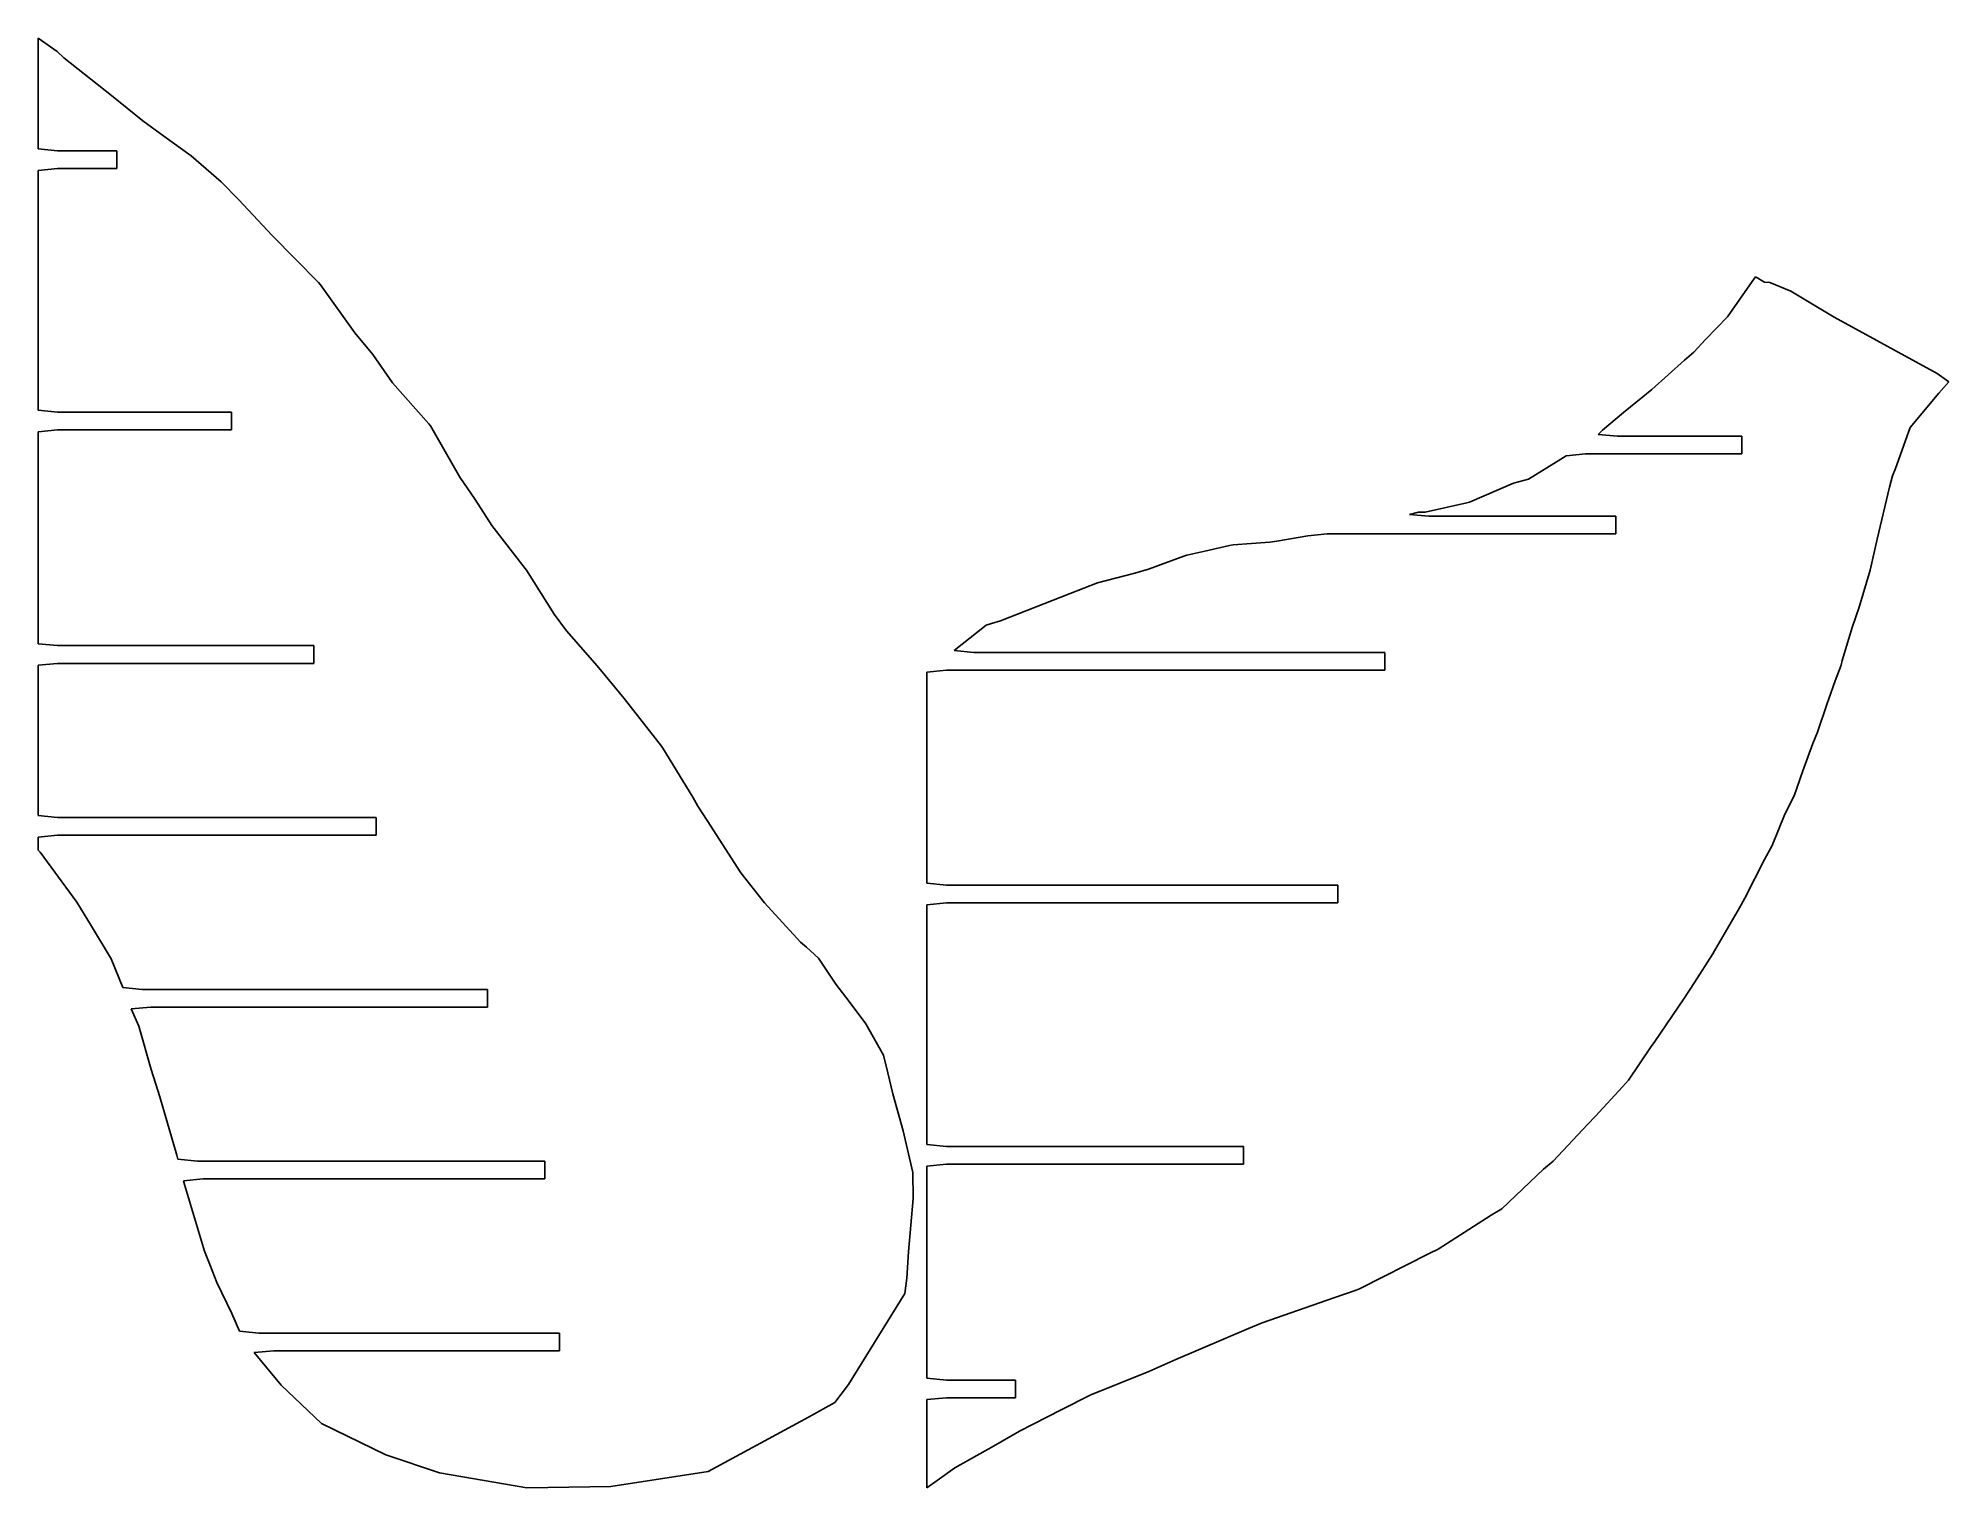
# Model space of a CAD drawing. Header units: inches. Extents: x -5 to 434, y 101 to 434.
import ezdxf

# ---------------------------------------------------------------- set-up
doc = ezdxf.new("R2010")
doc.units = ezdxf.units.IN
doc.header["$MEASUREMENT"] = 0
doc.layers.add('boundary', color=7, linetype='Continuous')

# ---------------------------------------------------------------- blocks, each defined once
blk = doc.blocks.new('block 2')
at = {"layer": 'boundary', "color": 5, "lineweight": 25, "true_color": 0x0000ff}
for points in [[(196.01, 167.85), (195.98, 173.82)], [(196.01, 167.85), (195.98, 173.82)], [(195.98, 173.82), (195.98, 173.82)], [(196.01, 167.85), (196.01, 167.85)]]:
    blk.add_lwpolyline(points, dxfattribs=at)
blk = doc.blocks.new('block 3')
at = {"layer": 'boundary', "color": 5, "lineweight": 25, "true_color": 0x0000ff}
for points in [[(195.98, 173.82), (193.76, 183.43)], [(195.98, 173.82), (193.76, 183.43)], [(193.76, 183.43), (193.76, 183.43)], [(195.98, 173.82), (195.98, 173.82)]]:
    blk.add_lwpolyline(points, dxfattribs=at)
blk = doc.blocks.new('block 4')
at = {"layer": 'boundary', "color": 5, "lineweight": 25, "true_color": 0x0000ff}
for points in [[(193.76, 183.43), (191.39, 191.89)], [(193.76, 183.43), (191.39, 191.89)], [(191.39, 191.89), (191.39, 191.89)], [(193.76, 183.43), (193.76, 183.43)]]:
    blk.add_lwpolyline(points, dxfattribs=at)
blk = doc.blocks.new('block 5')
at = {"layer": 'boundary', "color": 5, "lineweight": 25, "true_color": 0x0000ff}
for points in [[(191.39, 191.89), (190.21, 196.71)], [(191.39, 191.89), (190.21, 196.71)], [(190.21, 196.71), (190.21, 196.71)], [(191.39, 191.89), (191.39, 191.89)]]:
    blk.add_lwpolyline(points, dxfattribs=at)
blk = doc.blocks.new('block 6')
at = {"layer": 'boundary', "color": 5, "lineweight": 25, "true_color": 0x0000ff}
for points in [[(190.21, 196.71), (189.2, 200.73)], [(190.21, 196.71), (189.2, 200.73)], [(189.2, 200.73), (189.2, 200.73)], [(190.21, 196.71), (190.21, 196.71)]]:
    blk.add_lwpolyline(points, dxfattribs=at)
blk = doc.blocks.new('block 7')
at = {"layer": 'boundary', "color": 5, "lineweight": 25, "true_color": 0x0000ff}
for points in [[(189.2, 200.73), (185.2, 207.95)], [(189.2, 200.73), (185.2, 207.95)], [(185.2, 207.95), (185.2, 207.95)], [(189.2, 200.73), (189.2, 200.73)]]:
    blk.add_lwpolyline(points, dxfattribs=at)
blk = doc.blocks.new('block 8')
at = {"layer": 'boundary', "color": 5, "lineweight": 25, "true_color": 0x0000ff}
for points in [[(185.2, 207.95), (181.33, 213.06)], [(185.2, 207.95), (181.33, 213.06)], [(181.33, 213.06), (181.33, 213.06)], [(185.2, 207.95), (185.2, 207.95)]]:
    blk.add_lwpolyline(points, dxfattribs=at)
blk = doc.blocks.new('block 9')
at = {"layer": 'boundary', "color": 5, "lineweight": 25, "true_color": 0x0000ff}
for points in [[(181.33, 213.06), (178.29, 217.04)], [(181.33, 213.06), (178.29, 217.04)], [(178.29, 217.04), (178.29, 217.04)], [(181.33, 213.06), (181.33, 213.06)]]:
    blk.add_lwpolyline(points, dxfattribs=at)
blk = doc.blocks.new('block 10')
at = {"layer": 'boundary', "color": 5, "lineweight": 25, "true_color": 0x0000ff}
for points in [[(178.29, 217.04), (174.31, 223)], [(178.29, 217.04), (174.31, 223)], [(174.31, 223), (174.31, 223)], [(178.29, 217.04), (178.29, 217.04)]]:
    blk.add_lwpolyline(points, dxfattribs=at)
blk = doc.blocks.new('block 11')
at = {"layer": 'boundary', "color": 5, "lineweight": 25, "true_color": 0x0000ff}
for points in [[(174.31, 223), (171.55, 225.55)], [(174.31, 223), (171.55, 225.55)], [(171.55, 225.55), (171.55, 225.55)], [(174.31, 223), (174.31, 223)]]:
    blk.add_lwpolyline(points, dxfattribs=at)
blk = doc.blocks.new('block 12')
at = {"layer": 'boundary', "color": 5, "lineweight": 25, "true_color": 0x0000ff}
for points in [[(171.55, 225.55), (170.21, 226.7)], [(171.55, 225.55), (170.21, 226.7)], [(170.21, 226.7), (170.21, 226.7)], [(171.55, 225.55), (171.55, 225.55)]]:
    blk.add_lwpolyline(points, dxfattribs=at)
blk = doc.blocks.new('block 13')
at = {"layer": 'boundary', "color": 5, "lineweight": 25, "true_color": 0x0000ff}
for points in [[(170.21, 226.7), (161.9, 235.69)], [(170.21, 226.7), (161.9, 235.69)], [(161.9, 235.69), (161.9, 235.69)], [(170.21, 226.7), (170.21, 226.7)]]:
    blk.add_lwpolyline(points, dxfattribs=at)
blk = doc.blocks.new('block 14')
at = {"layer": 'boundary', "color": 5, "lineweight": 25, "true_color": 0x0000ff}
for points in [[(161.9, 235.69), (156.5, 242.58)], [(161.9, 235.69), (156.5, 242.58)], [(156.5, 242.58), (156.5, 242.58)], [(161.9, 235.69), (161.9, 235.69)]]:
    blk.add_lwpolyline(points, dxfattribs=at)
blk = doc.blocks.new('block 15')
at = {"layer": 'boundary', "color": 5, "lineweight": 25, "true_color": 0x0000ff}
for points in [[(156.5, 242.58), (148.79, 254.61)], [(156.5, 242.58), (148.79, 254.61)], [(148.79, 254.61), (148.79, 254.61)], [(156.5, 242.58), (156.5, 242.58)]]:
    blk.add_lwpolyline(points, dxfattribs=at)
blk = doc.blocks.new('block 16')
at = {"layer": 'boundary', "color": 5, "lineweight": 25, "true_color": 0x0000ff}
for points in [[(148.79, 254.61), (146.59, 257.87)], [(148.79, 254.61), (146.59, 257.87)], [(146.59, 257.87), (146.59, 257.87)], [(148.79, 254.61), (148.79, 254.61)]]:
    blk.add_lwpolyline(points, dxfattribs=at)
blk = doc.blocks.new('block 17')
at = {"layer": 'boundary', "color": 5, "lineweight": 25, "true_color": 0x0000ff}
for points in [[(146.59, 257.87), (145.44, 259.96)], [(146.59, 257.87), (145.44, 259.96)], [(145.44, 259.96), (145.44, 259.96)], [(146.59, 257.87), (146.59, 257.87)]]:
    blk.add_lwpolyline(points, dxfattribs=at)
blk = doc.blocks.new('block 18')
at = {"layer": 'boundary', "color": 5, "lineweight": 25, "true_color": 0x0000ff}
for points in [[(145.44, 259.96), (138.62, 271.19)], [(145.44, 259.96), (138.62, 271.19)], [(138.62, 271.19), (138.62, 271.19)], [(145.44, 259.96), (145.44, 259.96)]]:
    blk.add_lwpolyline(points, dxfattribs=at)
blk = doc.blocks.new('block 19')
at = {"layer": 'boundary', "color": 5, "lineweight": 25, "true_color": 0x0000ff}
for points in [[(138.62, 271.19), (138.28, 271.66)], [(138.62, 271.19), (138.28, 271.66)], [(138.28, 271.66), (138.28, 271.66)], [(138.62, 271.19), (138.62, 271.19)]]:
    blk.add_lwpolyline(points, dxfattribs=at)
blk = doc.blocks.new('block 20')
at = {"layer": 'boundary', "color": 5, "lineweight": 25, "true_color": 0x0000ff}
for points in [[(138.28, 271.66), (129.7, 282.65)], [(138.28, 271.66), (129.7, 282.65)], [(129.7, 282.65), (129.7, 282.65)], [(138.28, 271.66), (138.28, 271.66)]]:
    blk.add_lwpolyline(points, dxfattribs=at)
blk = doc.blocks.new('block 21')
at = {"layer": 'boundary', "color": 5, "lineweight": 25, "true_color": 0x0000ff}
for points in [[(129.7, 282.65), (127.62, 285.22)], [(129.7, 282.65), (127.62, 285.22)], [(127.62, 285.22), (127.62, 285.22)], [(129.7, 282.65), (129.7, 282.65)]]:
    blk.add_lwpolyline(points, dxfattribs=at)
blk = doc.blocks.new('block 22')
at = {"layer": 'boundary', "color": 5, "lineweight": 25, "true_color": 0x0000ff}
for points in [[(127.62, 285.22), (123.5, 290.12)], [(127.62, 285.22), (123.5, 290.12)], [(123.5, 290.12), (123.5, 290.12)], [(127.62, 285.22), (127.62, 285.22)]]:
    blk.add_lwpolyline(points, dxfattribs=at)
blk = doc.blocks.new('block 23')
at = {"layer": 'boundary', "color": 5, "lineweight": 25, "true_color": 0x0000ff}
for points in [[(123.5, 290.12), (116.53, 298.14)], [(123.5, 290.12), (116.53, 298.14)], [(116.53, 298.14), (116.53, 298.14)], [(123.5, 290.12), (123.5, 290.12)]]:
    blk.add_lwpolyline(points, dxfattribs=at)
blk = doc.blocks.new('block 24')
at = {"layer": 'boundary', "color": 5, "lineweight": 25, "true_color": 0x0000ff}
for points in [[(116.53, 298.14), (113.68, 301.97)], [(116.53, 298.14), (113.68, 301.97)], [(113.68, 301.97), (113.68, 301.97)], [(116.53, 298.14), (116.53, 298.14)]]:
    blk.add_lwpolyline(points, dxfattribs=at)
blk = doc.blocks.new('block 25')
at = {"layer": 'boundary', "color": 5, "lineweight": 25, "true_color": 0x0000ff}
for points in [[(113.68, 301.97), (107.35, 312.03)], [(113.68, 301.97), (107.35, 312.03)], [(107.35, 312.03), (107.35, 312.03)], [(113.68, 301.97), (113.68, 301.97)]]:
    blk.add_lwpolyline(points, dxfattribs=at)
blk = doc.blocks.new('block 26')
at = {"layer": 'boundary', "color": 5, "lineweight": 25, "true_color": 0x0000ff}
for points in [[(107.35, 312.03), (107.01, 312.42)], [(107.35, 312.03), (107.01, 312.42)], [(107.01, 312.42), (107.01, 312.42)], [(107.35, 312.03), (107.35, 312.03)]]:
    blk.add_lwpolyline(points, dxfattribs=at)
blk = doc.blocks.new('block 27')
at = {"layer": 'boundary', "color": 5, "lineweight": 25, "true_color": 0x0000ff}
for points in [[(107.01, 312.42), (99.36, 322.29)], [(107.01, 312.42), (99.36, 322.29)], [(99.36, 322.29), (99.36, 322.29)], [(107.01, 312.42), (107.01, 312.42)]]:
    blk.add_lwpolyline(points, dxfattribs=at)
blk = doc.blocks.new('block 28')
at = {"layer": 'boundary', "color": 5, "lineweight": 25, "true_color": 0x0000ff}
for points in [[(99.36, 322.29), (95.53, 328.3)], [(99.36, 322.29), (95.53, 328.3)], [(95.53, 328.3), (95.53, 328.3)], [(99.36, 322.29), (99.36, 322.29)]]:
    blk.add_lwpolyline(points, dxfattribs=at)
blk = doc.blocks.new('block 29')
at = {"layer": 'boundary', "color": 5, "lineweight": 25, "true_color": 0x0000ff}
for points in [[(95.53, 328.3), (92.03, 333.41)], [(95.53, 328.3), (92.03, 333.41)], [(92.03, 333.41), (92.03, 333.41)], [(95.53, 328.3), (95.53, 328.3)]]:
    blk.add_lwpolyline(points, dxfattribs=at)
blk = doc.blocks.new('block 30')
at = {"layer": 'boundary', "color": 5, "lineweight": 25, "true_color": 0x0000ff}
for points in [[(92.03, 333.41), (85.27, 345.19)], [(92.03, 333.41), (85.27, 345.19)], [(85.27, 345.19), (85.27, 345.19)], [(92.03, 333.41), (92.03, 333.41)]]:
    blk.add_lwpolyline(points, dxfattribs=at)
blk = doc.blocks.new('block 31')
at = {"layer": 'boundary', "color": 5, "lineweight": 25, "true_color": 0x0000ff}
for points in [[(85.27, 345.19), (84.94, 345.63)], [(85.27, 345.19), (84.94, 345.63)], [(84.94, 345.63), (84.94, 345.63)], [(85.27, 345.19), (85.27, 345.19)]]:
    blk.add_lwpolyline(points, dxfattribs=at)
blk = doc.blocks.new('block 32')
at = {"layer": 'boundary', "color": 5, "lineweight": 25, "true_color": 0x0000ff}
for points in [[(84.94, 345.63), (76.54, 355.08)], [(84.94, 345.63), (76.54, 355.08)], [(76.54, 355.08), (76.54, 355.08)], [(84.94, 345.63), (84.94, 345.63)]]:
    blk.add_lwpolyline(points, dxfattribs=at)
blk = doc.blocks.new('block 33')
at = {"layer": 'boundary', "color": 5, "lineweight": 25, "true_color": 0x0000ff}
for points in [[(76.54, 355.08), (72.04, 361.52)], [(76.54, 355.08), (72.04, 361.52)], [(72.04, 361.52), (72.04, 361.52)], [(76.54, 355.08), (76.54, 355.08)]]:
    blk.add_lwpolyline(points, dxfattribs=at)
blk = doc.blocks.new('block 34')
at = {"layer": 'boundary', "color": 5, "lineweight": 25, "true_color": 0x0000ff}
for points in [[(72.04, 361.52), (67.96, 366.49)], [(72.04, 361.52), (67.96, 366.49)], [(67.96, 366.49), (67.96, 366.49)], [(72.04, 361.52), (72.04, 361.52)]]:
    blk.add_lwpolyline(points, dxfattribs=at)
blk = doc.blocks.new('block 35')
at = {"layer": 'boundary', "color": 5, "lineweight": 25, "true_color": 0x0000ff}
for points in [[(67.96, 366.49), (60.04, 377.53)], [(67.96, 366.49), (60.04, 377.53)], [(60.04, 377.53), (60.04, 377.53)], [(67.96, 366.49), (67.96, 366.49)]]:
    blk.add_lwpolyline(points, dxfattribs=at)
blk = doc.blocks.new('block 36')
at = {"layer": 'boundary', "color": 5, "lineweight": 25, "true_color": 0x0000ff}
for points in [[(60.04, 377.53), (59.57, 378.11)], [(60.04, 377.53), (59.57, 378.11)], [(59.57, 378.11), (59.57, 378.11)], [(60.04, 377.53), (60.04, 377.53)]]:
    blk.add_lwpolyline(points, dxfattribs=at)
blk = doc.blocks.new('block 37')
at = {"layer": 'boundary', "color": 5, "lineweight": 25, "true_color": 0x0000ff}
for points in [[(59.57, 378.11), (48.98, 388.86)], [(59.57, 378.11), (48.98, 388.86)], [(48.98, 388.86), (48.98, 388.86)], [(59.57, 378.11), (59.57, 378.11)]]:
    blk.add_lwpolyline(points, dxfattribs=at)
blk = doc.blocks.new('block 38')
at = {"layer": 'boundary', "color": 5, "lineweight": 25, "true_color": 0x0000ff}
for points in [[(48.98, 388.86), (41.3, 397.01)], [(48.98, 388.86), (41.3, 397.01)], [(41.3, 397.01), (41.3, 397.01)], [(48.98, 388.86), (48.98, 388.86)]]:
    blk.add_lwpolyline(points, dxfattribs=at)
blk = doc.blocks.new('block 39')
at = {"layer": 'boundary', "color": 5, "lineweight": 25, "true_color": 0x0000ff}
for points in [[(41.3, 397.01), (37.3, 401.16)], [(41.3, 397.01), (37.3, 401.16)], [(37.3, 401.16), (37.3, 401.16)], [(41.3, 397.01), (41.3, 397.01)]]:
    blk.add_lwpolyline(points, dxfattribs=at)
blk = doc.blocks.new('block 40')
at = {"layer": 'boundary', "color": 5, "lineweight": 25, "true_color": 0x0000ff}
for points in [[(37.3, 401.16), (30.41, 407.17)], [(37.3, 401.16), (30.41, 407.17)], [(30.41, 407.17), (30.41, 407.17)], [(37.3, 401.16), (37.3, 401.16)]]:
    blk.add_lwpolyline(points, dxfattribs=at)
blk = doc.blocks.new('block 41')
at = {"layer": 'boundary', "color": 5, "lineweight": 25, "true_color": 0x0000ff}
for points in [[(30.41, 407.17), (24.09, 411.67)], [(30.41, 407.17), (24.09, 411.67)], [(24.09, 411.67), (24.09, 411.67)], [(30.41, 407.17), (30.41, 407.17)]]:
    blk.add_lwpolyline(points, dxfattribs=at)
blk = doc.blocks.new('block 42')
at = {"layer": 'boundary', "color": 5, "lineweight": 25, "true_color": 0x0000ff}
for points in [[(24.09, 411.67), (19.29, 415.2)], [(24.09, 411.67), (19.29, 415.2)], [(19.29, 415.2), (19.29, 415.2)], [(24.09, 411.67), (24.09, 411.67)]]:
    blk.add_lwpolyline(points, dxfattribs=at)
blk = doc.blocks.new('block 43')
at = {"layer": 'boundary', "color": 5, "lineweight": 25, "true_color": 0x0000ff}
for points in [[(19.29, 415.2), (12.11, 421.01)], [(19.29, 415.2), (12.11, 421.01)], [(12.11, 421.01), (12.11, 421.01)], [(19.29, 415.2), (19.29, 415.2)]]:
    blk.add_lwpolyline(points, dxfattribs=at)
blk = doc.blocks.new('block 44')
at = {"layer": 'boundary', "color": 5, "lineweight": 25, "true_color": 0x0000ff}
for points in [[(12.11, 421.01), (1.17, 429.62)], [(12.11, 421.01), (1.17, 429.62)], [(1.17, 429.62), (1.17, 429.62)], [(12.11, 421.01), (12.11, 421.01)]]:
    blk.add_lwpolyline(points, dxfattribs=at)
blk = doc.blocks.new('block 45')
at = {"layer": 'boundary', "color": 5, "lineweight": 25, "true_color": 0x0000ff}
for points in [[(1.17, 429.62), (-0.39, 431.09)], [(1.17, 429.62), (-0.39, 431.09)], [(-0.39, 431.09), (-0.39, 431.09)], [(1.17, 429.62), (1.17, 429.62)]]:
    blk.add_lwpolyline(points, dxfattribs=at)
blk = doc.blocks.new('block 46')
at = {"layer": 'boundary', "color": 5, "lineweight": 25, "true_color": 0x0000ff}
for points in [[(-0.39, 431.09), (-4.71, 434.14)], [(-0.39, 431.09), (-4.71, 434.14)], [(-4.71, 434.14), (-4.71, 434.14)], [(-0.39, 431.09), (-0.39, 431.09)]]:
    blk.add_lwpolyline(points, dxfattribs=at)
blk = doc.blocks.new('block 47')
at = {"layer": 'boundary', "color": 5, "lineweight": 25, "true_color": 0x0000ff}
for points in [[(-4.71, 434.14), (-4.71, 408.73)], [(-4.71, 434.14), (-4.71, 408.73)], [(-4.71, 434.14), (-4.71, 434.14)], [(-4.71, 408.73), (-4.71, 408.73)]]:
    blk.add_lwpolyline(points, dxfattribs=at)
blk = doc.blocks.new('block 48')
at = {"layer": 'boundary', "color": 5, "lineweight": 25, "true_color": 0x0000ff}
for points in [[(-4.71, 408.73), (-0.26, 408.29)], [(-4.71, 408.73), (-0.26, 408.29)], [(-4.71, 408.73), (-4.71, 408.73)], [(-0.26, 408.29), (-0.26, 408.29)]]:
    blk.add_lwpolyline(points, dxfattribs=at)
blk = doc.blocks.new('block 49')
at = {"layer": 'boundary', "color": 5, "lineweight": 25, "true_color": 0x0000ff}
for points in [[(-0.26, 408.29), (13.35, 408.29)], [(-0.26, 408.29), (13.35, 408.29)], [(-0.26, 408.29), (-0.26, 408.29)], [(13.35, 408.29), (13.35, 408.29)]]:
    blk.add_lwpolyline(points, dxfattribs=at)
blk = doc.blocks.new('block 50')
at = {"layer": 'boundary', "color": 5, "lineweight": 25, "true_color": 0x0000ff}
for points in [[(13.35, 408.29), (13.35, 404.24)], [(13.35, 408.29), (13.35, 404.24)], [(13.35, 408.29), (13.35, 408.29)], [(13.35, 404.24), (13.35, 404.24)]]:
    blk.add_lwpolyline(points, dxfattribs=at)
blk = doc.blocks.new('block 51')
at = {"layer": 'boundary', "color": 5, "lineweight": 25, "true_color": 0x0000ff}
for points in [[(13.35, 404.24), (-0.26, 404.24)], [(13.35, 404.24), (-0.26, 404.24)], [(-0.26, 404.24), (-0.26, 404.24)], [(13.35, 404.24), (13.35, 404.24)]]:
    blk.add_lwpolyline(points, dxfattribs=at)
blk = doc.blocks.new('block 52')
at = {"layer": 'boundary', "color": 5, "lineweight": 25, "true_color": 0x0000ff}
for points in [[(-0.26, 404.24), (-4.71, 403.8)], [(-0.26, 404.24), (-4.71, 403.8)], [(-4.71, 403.8), (-4.71, 403.8)], [(-0.26, 404.24), (-0.26, 404.24)]]:
    blk.add_lwpolyline(points, dxfattribs=at)
blk = doc.blocks.new('block 53')
at = {"layer": 'boundary', "color": 5, "lineweight": 25, "true_color": 0x0000ff}
for points in [[(-4.71, 403.8), (-4.71, 348.76)], [(-4.71, 403.8), (-4.71, 348.76)], [(-4.71, 403.8), (-4.71, 403.8)], [(-4.71, 348.76), (-4.71, 348.76)]]:
    blk.add_lwpolyline(points, dxfattribs=at)
blk = doc.blocks.new('block 54')
at = {"layer": 'boundary', "color": 5, "lineweight": 25, "true_color": 0x0000ff}
for points in [[(-4.71, 348.76), (-0.26, 348.32)], [(-4.71, 348.76), (-0.26, 348.32)], [(-4.71, 348.76), (-4.71, 348.76)], [(-0.26, 348.32), (-0.26, 348.32)]]:
    blk.add_lwpolyline(points, dxfattribs=at)
blk = doc.blocks.new('block 55')
at = {"layer": 'boundary', "color": 5, "lineweight": 25, "true_color": 0x0000ff}
for points in [[(-0.26, 348.32), (39.64, 348.32)], [(-0.26, 348.32), (39.64, 348.32)], [(-0.26, 348.32), (-0.26, 348.32)], [(39.64, 348.32), (39.64, 348.32)]]:
    blk.add_lwpolyline(points, dxfattribs=at)
blk = doc.blocks.new('block 56')
at = {"layer": 'boundary', "color": 5, "lineweight": 25, "true_color": 0x0000ff}
for points in [[(39.64, 348.32), (39.64, 344.27)], [(39.64, 348.32), (39.64, 344.27)], [(39.64, 348.32), (39.64, 348.32)], [(39.64, 344.27), (39.64, 344.27)]]:
    blk.add_lwpolyline(points, dxfattribs=at)
blk = doc.blocks.new('block 57')
at = {"layer": 'boundary', "color": 5, "lineweight": 25, "true_color": 0x0000ff}
for points in [[(39.64, 344.27), (-0.26, 344.27)], [(39.64, 344.27), (-0.26, 344.27)], [(-0.26, 344.27), (-0.26, 344.27)], [(39.64, 344.27), (39.64, 344.27)]]:
    blk.add_lwpolyline(points, dxfattribs=at)
blk = doc.blocks.new('block 58')
at = {"layer": 'boundary', "color": 5, "lineweight": 25, "true_color": 0x0000ff}
for points in [[(-0.26, 344.27), (-4.71, 343.83)], [(-0.26, 344.27), (-4.71, 343.83)], [(-4.71, 343.83), (-4.71, 343.83)], [(-0.26, 344.27), (-0.26, 344.27)]]:
    blk.add_lwpolyline(points, dxfattribs=at)
blk = doc.blocks.new('block 59')
at = {"layer": 'boundary', "color": 5, "lineweight": 25, "true_color": 0x0000ff}
for points in [[(-4.71, 343.83), (-4.71, 295.18)], [(-4.71, 343.83), (-4.71, 295.18)], [(-4.71, 343.83), (-4.71, 343.83)], [(-4.71, 295.18), (-4.71, 295.18)]]:
    blk.add_lwpolyline(points, dxfattribs=at)
blk = doc.blocks.new('block 60')
at = {"layer": 'boundary', "color": 5, "lineweight": 25, "true_color": 0x0000ff}
for points in [[(-4.71, 295.18), (-0.26, 294.74)], [(-4.71, 295.18), (-0.26, 294.74)], [(-4.71, 295.18), (-4.71, 295.18)], [(-0.26, 294.74), (-0.26, 294.74)]]:
    blk.add_lwpolyline(points, dxfattribs=at)
blk = doc.blocks.new('block 61')
at = {"layer": 'boundary', "color": 5, "lineweight": 25, "true_color": 0x0000ff}
for points in [[(-0.26, 294.74), (58.54, 294.74)], [(-0.26, 294.74), (58.54, 294.74)], [(-0.26, 294.74), (-0.26, 294.74)], [(58.54, 294.74), (58.54, 294.74)]]:
    blk.add_lwpolyline(points, dxfattribs=at)
blk = doc.blocks.new('block 62')
at = {"layer": 'boundary', "color": 5, "lineweight": 25, "true_color": 0x0000ff}
for points in [[(58.54, 294.74), (58.54, 290.68)], [(58.54, 294.74), (58.54, 290.68)], [(58.54, 294.74), (58.54, 294.74)], [(58.54, 290.68), (58.54, 290.68)]]:
    blk.add_lwpolyline(points, dxfattribs=at)
blk = doc.blocks.new('block 63')
at = {"layer": 'boundary', "color": 5, "lineweight": 25, "true_color": 0x0000ff}
for points in [[(58.54, 290.68), (-0.26, 290.68)], [(58.54, 290.68), (-0.26, 290.68)], [(-0.26, 290.68), (-0.26, 290.68)], [(58.54, 290.68), (58.54, 290.68)]]:
    blk.add_lwpolyline(points, dxfattribs=at)
blk = doc.blocks.new('block 64')
at = {"layer": 'boundary', "color": 5, "lineweight": 25, "true_color": 0x0000ff}
for points in [[(-0.26, 290.68), (-4.71, 290.24)], [(-0.26, 290.68), (-4.71, 290.24)], [(-4.71, 290.24), (-4.71, 290.24)], [(-0.26, 290.68), (-0.26, 290.68)]]:
    blk.add_lwpolyline(points, dxfattribs=at)
blk = doc.blocks.new('block 65')
at = {"layer": 'boundary', "color": 5, "lineweight": 25, "true_color": 0x0000ff}
for points in [[(-4.71, 290.24), (-4.71, 255.74)], [(-4.71, 290.24), (-4.71, 255.74)], [(-4.71, 290.24), (-4.71, 290.24)], [(-4.71, 255.74), (-4.71, 255.74)]]:
    blk.add_lwpolyline(points, dxfattribs=at)
blk = doc.blocks.new('block 66')
at = {"layer": 'boundary', "color": 5, "lineweight": 25, "true_color": 0x0000ff}
for points in [[(-4.71, 255.74), (-0.26, 255.3)], [(-4.71, 255.74), (-0.26, 255.3)], [(-4.71, 255.74), (-4.71, 255.74)], [(-0.26, 255.3), (-0.26, 255.3)]]:
    blk.add_lwpolyline(points, dxfattribs=at)
blk = doc.blocks.new('block 67')
at = {"layer": 'boundary', "color": 5, "lineweight": 25, "true_color": 0x0000ff}
for points in [[(-0.26, 255.3), (72.81, 255.3)], [(-0.26, 255.3), (72.81, 255.3)], [(-0.26, 255.3), (-0.26, 255.3)], [(72.81, 255.3), (72.81, 255.3)]]:
    blk.add_lwpolyline(points, dxfattribs=at)
blk = doc.blocks.new('block 68')
at = {"layer": 'boundary', "color": 5, "lineweight": 25, "true_color": 0x0000ff}
for points in [[(72.81, 255.3), (72.81, 251.25)], [(72.81, 255.3), (72.81, 251.25)], [(72.81, 255.3), (72.81, 255.3)], [(72.81, 251.25), (72.81, 251.25)]]:
    blk.add_lwpolyline(points, dxfattribs=at)
blk = doc.blocks.new('block 69')
at = {"layer": 'boundary', "color": 5, "lineweight": 25, "true_color": 0x0000ff}
for points in [[(72.81, 251.25), (-0.26, 251.25)], [(72.81, 251.25), (-0.26, 251.25)], [(-0.26, 251.25), (-0.26, 251.25)], [(72.81, 251.25), (72.81, 251.25)]]:
    blk.add_lwpolyline(points, dxfattribs=at)
blk = doc.blocks.new('block 70')
at = {"layer": 'boundary', "color": 5, "lineweight": 25, "true_color": 0x0000ff}
for points in [[(-0.26, 251.25), (-4.71, 250.81)], [(-0.26, 251.25), (-4.71, 250.81)], [(-4.71, 250.81), (-4.71, 250.81)], [(-0.26, 251.25), (-0.26, 251.25)]]:
    blk.add_lwpolyline(points, dxfattribs=at)
blk = doc.blocks.new('block 71')
at = {"layer": 'boundary', "color": 5, "lineweight": 25, "true_color": 0x0000ff}
for points in [[(-4.71, 250.81), (-4.71, 247.79)], [(-4.71, 250.81), (-4.71, 247.79)], [(-4.71, 250.81), (-4.71, 250.81)], [(-4.71, 247.79), (-4.71, 247.79)]]:
    blk.add_lwpolyline(points, dxfattribs=at)
blk = doc.blocks.new('block 72')
at = {"layer": 'boundary', "color": 5, "lineweight": 25, "true_color": 0x0000ff}
for points in [[(-4.71, 247.79), (-4.28, 247.38)], [(-4.71, 247.79), (-4.28, 247.38)], [(-4.71, 247.79), (-4.71, 247.79)], [(-4.28, 247.38), (-4.28, 247.38)]]:
    blk.add_lwpolyline(points, dxfattribs=at)
blk = doc.blocks.new('block 73')
at = {"layer": 'boundary', "color": 5, "lineweight": 25, "true_color": 0x0000ff}
for points in [[(-4.28, 247.38), (-1.76, 243.9)], [(-4.28, 247.38), (-1.76, 243.9)], [(-4.28, 247.38), (-4.28, 247.38)], [(-1.76, 243.9), (-1.76, 243.9)]]:
    blk.add_lwpolyline(points, dxfattribs=at)
blk = doc.blocks.new('block 74')
at = {"layer": 'boundary', "color": 5, "lineweight": 25, "true_color": 0x0000ff}
for points in [[(-1.76, 243.9), (4.12, 235.86)], [(-1.76, 243.9), (4.12, 235.86)], [(-1.76, 243.9), (-1.76, 243.9)], [(4.12, 235.86), (4.12, 235.86)]]:
    blk.add_lwpolyline(points, dxfattribs=at)
blk = doc.blocks.new('block 75')
at = {"layer": 'boundary', "color": 5, "lineweight": 25, "true_color": 0x0000ff}
for points in [[(4.12, 235.86), (7.53, 230.35)], [(4.12, 235.86), (7.53, 230.35)], [(4.12, 235.86), (4.12, 235.86)], [(7.53, 230.35), (7.53, 230.35)]]:
    blk.add_lwpolyline(points, dxfattribs=at)
blk = doc.blocks.new('block 76')
at = {"layer": 'boundary', "color": 5, "lineweight": 25, "true_color": 0x0000ff}
for points in [[(7.53, 230.35), (12.04, 222.87)], [(7.53, 230.35), (12.04, 222.87)], [(7.53, 230.35), (7.53, 230.35)], [(12.04, 222.87), (12.04, 222.87)]]:
    blk.add_lwpolyline(points, dxfattribs=at)
blk = doc.blocks.new('block 77')
at = {"layer": 'boundary', "color": 5, "lineweight": 25, "true_color": 0x0000ff}
for points in [[(12.04, 222.87), (14.67, 216.3)], [(12.04, 222.87), (14.67, 216.3)], [(12.04, 222.87), (12.04, 222.87)], [(14.67, 216.3), (14.67, 216.3)]]:
    blk.add_lwpolyline(points, dxfattribs=at)
blk = doc.blocks.new('block 78')
at = {"layer": 'boundary', "color": 5, "lineweight": 25, "true_color": 0x0000ff}
for points in [[(14.67, 216.3), (19.12, 215.86)], [(14.67, 216.3), (19.12, 215.86)], [(14.67, 216.3), (14.67, 216.3)], [(19.12, 215.86), (19.12, 215.86)]]:
    blk.add_lwpolyline(points, dxfattribs=at)
blk = doc.blocks.new('block 79')
at = {"layer": 'boundary', "color": 5, "lineweight": 25, "true_color": 0x0000ff}
for points in [[(19.12, 215.86), (98.38, 215.86)], [(19.12, 215.86), (98.38, 215.86)], [(19.12, 215.86), (19.12, 215.86)], [(98.38, 215.86), (98.38, 215.86)]]:
    blk.add_lwpolyline(points, dxfattribs=at)
blk = doc.blocks.new('block 80')
at = {"layer": 'boundary', "color": 5, "lineweight": 25, "true_color": 0x0000ff}
for points in [[(98.38, 215.86), (98.38, 211.81)], [(98.38, 215.86), (98.38, 211.81)], [(98.38, 215.86), (98.38, 215.86)], [(98.38, 211.81), (98.38, 211.81)]]:
    blk.add_lwpolyline(points, dxfattribs=at)
blk = doc.blocks.new('block 81')
at = {"layer": 'boundary', "color": 5, "lineweight": 25, "true_color": 0x0000ff}
for points in [[(98.38, 211.81), (21.09, 211.81)], [(98.38, 211.81), (21.09, 211.81)], [(21.09, 211.81), (21.09, 211.81)], [(98.38, 211.81), (98.38, 211.81)]]:
    blk.add_lwpolyline(points, dxfattribs=at)
blk = doc.blocks.new('block 82')
at = {"layer": 'boundary', "color": 5, "lineweight": 25, "true_color": 0x0000ff}
for points in [[(21.09, 211.81), (16.63, 211.37)], [(21.09, 211.81), (16.63, 211.37)], [(16.63, 211.37), (16.63, 211.37)], [(21.09, 211.81), (21.09, 211.81)]]:
    blk.add_lwpolyline(points, dxfattribs=at)
blk = doc.blocks.new('block 83')
at = {"layer": 'boundary', "color": 5, "lineweight": 25, "true_color": 0x0000ff}
for points in [[(16.63, 211.37), (18.35, 207.43)], [(16.63, 211.37), (18.35, 207.43)], [(16.63, 211.37), (16.63, 211.37)], [(18.35, 207.43), (18.35, 207.43)]]:
    blk.add_lwpolyline(points, dxfattribs=at)
blk = doc.blocks.new('block 84')
at = {"layer": 'boundary', "color": 5, "lineweight": 25, "true_color": 0x0000ff}
for points in [[(18.35, 207.43), (21.2, 197.44)], [(18.35, 207.43), (21.2, 197.44)], [(18.35, 207.43), (18.35, 207.43)], [(21.2, 197.44), (21.2, 197.44)]]:
    blk.add_lwpolyline(points, dxfattribs=at)
blk = doc.blocks.new('block 85')
at = {"layer": 'boundary', "color": 5, "lineweight": 25, "true_color": 0x0000ff}
for points in [[(21.2, 197.44), (23.17, 191.2)], [(21.2, 197.44), (23.17, 191.2)], [(21.2, 197.44), (21.2, 197.44)], [(23.17, 191.2), (23.17, 191.2)]]:
    blk.add_lwpolyline(points, dxfattribs=at)
blk = doc.blocks.new('block 86')
at = {"layer": 'boundary', "color": 5, "lineweight": 25, "true_color": 0x0000ff}
for points in [[(23.17, 191.2), (27.11, 177.78)], [(23.17, 191.2), (27.11, 177.78)], [(23.17, 191.2), (23.17, 191.2)], [(27.11, 177.78), (27.11, 177.78)]]:
    blk.add_lwpolyline(points, dxfattribs=at)
blk = doc.blocks.new('block 87')
at = {"layer": 'boundary', "color": 5, "lineweight": 25, "true_color": 0x0000ff}
for points in [[(27.11, 177.78), (27.35, 176.87)], [(27.11, 177.78), (27.35, 176.87)], [(27.11, 177.78), (27.11, 177.78)], [(27.35, 176.87), (27.35, 176.87)]]:
    blk.add_lwpolyline(points, dxfattribs=at)
blk = doc.blocks.new('block 88')
at = {"layer": 'boundary', "color": 5, "lineweight": 25, "true_color": 0x0000ff}
for points in [[(27.35, 176.87), (31.81, 176.43)], [(27.35, 176.87), (31.81, 176.43)], [(27.35, 176.87), (27.35, 176.87)], [(31.81, 176.43), (31.81, 176.43)]]:
    blk.add_lwpolyline(points, dxfattribs=at)
blk = doc.blocks.new('block 89')
at = {"layer": 'boundary', "color": 5, "lineweight": 25, "true_color": 0x0000ff}
for points in [[(31.81, 176.43), (111.55, 176.43)], [(31.81, 176.43), (111.55, 176.43)], [(31.81, 176.43), (31.81, 176.43)], [(111.55, 176.43), (111.55, 176.43)]]:
    blk.add_lwpolyline(points, dxfattribs=at)
blk = doc.blocks.new('block 90')
at = {"layer": 'boundary', "color": 5, "lineweight": 25, "true_color": 0x0000ff}
for points in [[(111.55, 176.43), (111.55, 172.38)], [(111.55, 176.43), (111.55, 172.38)], [(111.55, 176.43), (111.55, 176.43)], [(111.55, 172.38), (111.55, 172.38)]]:
    blk.add_lwpolyline(points, dxfattribs=at)
blk = doc.blocks.new('block 91')
at = {"layer": 'boundary', "color": 5, "lineweight": 25, "true_color": 0x0000ff}
for points in [[(111.55, 172.38), (33.11, 172.38)], [(111.55, 172.38), (33.11, 172.38)], [(33.11, 172.38), (33.11, 172.38)], [(111.55, 172.38), (111.55, 172.38)]]:
    blk.add_lwpolyline(points, dxfattribs=at)
blk = doc.blocks.new('block 92')
at = {"layer": 'boundary', "color": 5, "lineweight": 25, "true_color": 0x0000ff}
for points in [[(33.11, 172.38), (28.65, 171.94)], [(33.11, 172.38), (28.65, 171.94)], [(28.65, 171.94), (28.65, 171.94)], [(33.11, 172.38), (33.11, 172.38)]]:
    blk.add_lwpolyline(points, dxfattribs=at)
blk = doc.blocks.new('block 93')
at = {"layer": 'boundary', "color": 5, "lineweight": 25, "true_color": 0x0000ff}
for points in [[(28.65, 171.94), (28.88, 171.05)], [(28.65, 171.94), (28.88, 171.05)], [(28.65, 171.94), (28.65, 171.94)], [(28.88, 171.05), (28.88, 171.05)]]:
    blk.add_lwpolyline(points, dxfattribs=at)
blk = doc.blocks.new('block 94')
at = {"layer": 'boundary', "color": 5, "lineweight": 25, "true_color": 0x0000ff}
for points in [[(28.88, 171.05), (33.42, 155.76)], [(28.88, 171.05), (33.42, 155.76)], [(28.88, 171.05), (28.88, 171.05)], [(33.42, 155.76), (33.42, 155.76)]]:
    blk.add_lwpolyline(points, dxfattribs=at)
blk = doc.blocks.new('block 95')
at = {"layer": 'boundary', "color": 5, "lineweight": 25, "true_color": 0x0000ff}
for points in [[(33.42, 155.76), (34.68, 152.75)], [(33.42, 155.76), (34.68, 152.75)], [(33.42, 155.76), (33.42, 155.76)], [(34.68, 152.75), (34.68, 152.75)]]:
    blk.add_lwpolyline(points, dxfattribs=at)
blk = doc.blocks.new('block 96')
at = {"layer": 'boundary', "color": 5, "lineweight": 25, "true_color": 0x0000ff}
for points in [[(34.68, 152.75), (36.3, 148.58)], [(34.68, 152.75), (36.3, 148.58)], [(34.68, 152.75), (34.68, 152.75)], [(36.3, 148.58), (36.3, 148.58)]]:
    blk.add_lwpolyline(points, dxfattribs=at)
blk = doc.blocks.new('block 97')
at = {"layer": 'boundary', "color": 5, "lineweight": 25, "true_color": 0x0000ff}
for points in [[(36.3, 148.58), (39.72, 141.45)], [(36.3, 148.58), (39.72, 141.45)], [(36.3, 148.58), (36.3, 148.58)], [(39.72, 141.45), (39.72, 141.45)]]:
    blk.add_lwpolyline(points, dxfattribs=at)
blk = doc.blocks.new('block 98')
at = {"layer": 'boundary', "color": 5, "lineweight": 25, "true_color": 0x0000ff}
for points in [[(39.72, 141.45), (41.46, 137.43)], [(39.72, 141.45), (41.46, 137.43)], [(39.72, 141.45), (39.72, 141.45)], [(41.46, 137.43), (41.46, 137.43)]]:
    blk.add_lwpolyline(points, dxfattribs=at)
blk = doc.blocks.new('block 99')
at = {"layer": 'boundary', "color": 5, "lineweight": 25, "true_color": 0x0000ff}
for points in [[(41.46, 137.43), (45.91, 136.99)], [(41.46, 137.43), (45.91, 136.99)], [(41.46, 137.43), (41.46, 137.43)], [(45.91, 136.99), (45.91, 136.99)]]:
    blk.add_lwpolyline(points, dxfattribs=at)
blk = doc.blocks.new('block 100')
at = {"layer": 'boundary', "color": 5, "lineweight": 25, "true_color": 0x0000ff}
for points in [[(45.91, 136.99), (114.9, 136.99)], [(45.91, 136.99), (114.9, 136.99)], [(45.91, 136.99), (45.91, 136.99)], [(114.9, 136.99), (114.9, 136.99)]]:
    blk.add_lwpolyline(points, dxfattribs=at)
blk = doc.blocks.new('block 101')
at = {"layer": 'boundary', "color": 5, "lineweight": 25, "true_color": 0x0000ff}
for points in [[(114.9, 136.99), (114.9, 132.94)], [(114.9, 136.99), (114.9, 132.94)], [(114.9, 136.99), (114.9, 136.99)], [(114.9, 132.94), (114.9, 132.94)]]:
    blk.add_lwpolyline(points, dxfattribs=at)
blk = doc.blocks.new('block 102')
at = {"layer": 'boundary', "color": 5, "lineweight": 25, "true_color": 0x0000ff}
for points in [[(114.9, 132.94), (49.32, 132.94)], [(114.9, 132.94), (49.32, 132.94)], [(49.32, 132.94), (49.32, 132.94)], [(114.9, 132.94), (114.9, 132.94)]]:
    blk.add_lwpolyline(points, dxfattribs=at)
blk = doc.blocks.new('block 103')
at = {"layer": 'boundary', "color": 5, "lineweight": 25, "true_color": 0x0000ff}
for points in [[(49.32, 132.94), (44.87, 132.5)], [(49.32, 132.94), (44.87, 132.5)], [(44.87, 132.5), (44.87, 132.5)], [(49.32, 132.94), (49.32, 132.94)]]:
    blk.add_lwpolyline(points, dxfattribs=at)
blk = doc.blocks.new('block 104')
at = {"layer": 'boundary', "color": 5, "lineweight": 25, "true_color": 0x0000ff}
for points in [[(44.87, 132.5), (51, 125.07)], [(44.87, 132.5), (51, 125.07)], [(44.87, 132.5), (44.87, 132.5)], [(51, 125.07), (51, 125.07)]]:
    blk.add_lwpolyline(points, dxfattribs=at)
blk = doc.blocks.new('block 105')
at = {"layer": 'boundary', "color": 5, "lineweight": 25, "true_color": 0x0000ff}
for points in [[(51, 125.07), (60.3, 116.24)], [(51, 125.07), (60.3, 116.24)], [(51, 125.07), (51, 125.07)], [(60.3, 116.24), (60.3, 116.24)]]:
    blk.add_lwpolyline(points, dxfattribs=at)
blk = doc.blocks.new('block 106')
at = {"layer": 'boundary', "color": 5, "lineweight": 25, "true_color": 0x0000ff}
for points in [[(60.3, 116.24), (75.03, 109.03)], [(60.3, 116.24), (75.03, 109.03)], [(60.3, 116.24), (60.3, 116.24)], [(75.03, 109.03), (75.03, 109.03)]]:
    blk.add_lwpolyline(points, dxfattribs=at)
blk = doc.blocks.new('block 107')
at = {"layer": 'boundary', "color": 5, "lineweight": 25, "true_color": 0x0000ff}
for points in [[(75.03, 109.03), (87.32, 104.93)], [(75.03, 109.03), (87.32, 104.93)], [(75.03, 109.03), (75.03, 109.03)], [(87.32, 104.93), (87.32, 104.93)]]:
    blk.add_lwpolyline(points, dxfattribs=at)
blk = doc.blocks.new('block 108')
at = {"layer": 'boundary', "color": 5, "lineweight": 25, "true_color": 0x0000ff}
for points in [[(87.32, 104.93), (107.37, 101.49)], [(87.32, 104.93), (107.37, 101.49)], [(87.32, 104.93), (87.32, 104.93)], [(107.37, 101.49), (107.37, 101.49)]]:
    blk.add_lwpolyline(points, dxfattribs=at)
blk = doc.blocks.new('block 109')
at = {"layer": 'boundary', "color": 5, "lineweight": 25, "true_color": 0x0000ff}
for points in [[(107.37, 101.49), (126.7, 101.8)], [(107.37, 101.49), (126.7, 101.8)], [(107.37, 101.49), (107.37, 101.49)], [(126.7, 101.8), (126.7, 101.8)]]:
    blk.add_lwpolyline(points, dxfattribs=at)
blk = doc.blocks.new('block 110')
at = {"layer": 'boundary', "color": 5, "lineweight": 25, "true_color": 0x0000ff}
for points in [[(126.7, 101.8), (148.96, 105.21)], [(126.7, 101.8), (148.96, 105.21)], [(148.96, 105.21), (148.96, 105.21)], [(126.7, 101.8), (126.7, 101.8)]]:
    blk.add_lwpolyline(points, dxfattribs=at)
blk = doc.blocks.new('block 111')
at = {"layer": 'boundary', "color": 5, "lineweight": 25, "true_color": 0x0000ff}
for points in [[(148.96, 105.21), (172.05, 117.68)], [(148.96, 105.21), (172.05, 117.68)], [(172.05, 117.68), (172.05, 117.68)], [(148.96, 105.21), (148.96, 105.21)]]:
    blk.add_lwpolyline(points, dxfattribs=at)
blk = doc.blocks.new('block 112')
at = {"layer": 'boundary', "color": 5, "lineweight": 25, "true_color": 0x0000ff}
for points in [[(172.05, 117.68), (178.07, 121.03)], [(172.05, 117.68), (178.07, 121.03)], [(178.07, 121.03), (178.07, 121.03)], [(172.05, 117.68), (172.05, 117.68)]]:
    blk.add_lwpolyline(points, dxfattribs=at)
blk = doc.blocks.new('block 113')
at = {"layer": 'boundary', "color": 5, "lineweight": 25, "true_color": 0x0000ff}
for points in [[(178.07, 121.03), (181.17, 125.18)], [(178.07, 121.03), (181.17, 125.18)], [(181.17, 125.18), (181.17, 125.18)], [(178.07, 121.03), (178.07, 121.03)]]:
    blk.add_lwpolyline(points, dxfattribs=at)
blk = doc.blocks.new('block 114')
at = {"layer": 'boundary', "color": 5, "lineweight": 25, "true_color": 0x0000ff}
for points in [[(181.17, 125.18), (194.12, 146.05)], [(181.17, 125.18), (194.12, 146.05)], [(194.12, 146.05), (194.12, 146.05)], [(181.17, 125.18), (181.17, 125.18)]]:
    blk.add_lwpolyline(points, dxfattribs=at)
blk = doc.blocks.new('block 115')
at = {"layer": 'boundary', "color": 5, "lineweight": 25, "true_color": 0x0000ff}
for points in [[(194.12, 146.05), (194.58, 149.59)], [(194.12, 146.05), (194.58, 149.59)], [(194.58, 149.59), (194.58, 149.59)], [(194.12, 146.05), (194.12, 146.05)]]:
    blk.add_lwpolyline(points, dxfattribs=at)
blk = doc.blocks.new('block 116')
at = {"layer": 'boundary', "color": 5, "lineweight": 25, "true_color": 0x0000ff}
for points in [[(194.58, 149.59), (194.96, 155.66)], [(194.58, 149.59), (194.96, 155.66)], [(194.96, 155.66), (194.96, 155.66)], [(194.58, 149.59), (194.58, 149.59)]]:
    blk.add_lwpolyline(points, dxfattribs=at)
blk = doc.blocks.new('block 117')
at = {"layer": 'boundary', "color": 5, "lineweight": 25, "true_color": 0x0000ff}
for points in [[(194.96, 155.66), (196.01, 167.85)], [(194.96, 155.66), (196.01, 167.85)], [(196.01, 167.85), (196.01, 167.85)], [(194.96, 155.66), (194.96, 155.66)]]:
    blk.add_lwpolyline(points, dxfattribs=at)
blk = doc.blocks.new('block 118')
at = {"layer": 'boundary', "color": 5, "lineweight": 25, "true_color": 0x0000ff}
for points in [[(199.18, 288.65), (199.18, 240.21)], [(199.18, 288.65), (199.18, 240.21)], [(199.18, 288.65), (199.18, 288.65)], [(199.18, 240.21), (199.18, 240.21)]]:
    blk.add_lwpolyline(points, dxfattribs=at)
blk = doc.blocks.new('block 119')
at = {"layer": 'boundary', "color": 5, "lineweight": 25, "true_color": 0x0000ff}
for points in [[(199.18, 240.21), (203.64, 239.77)], [(199.18, 240.21), (203.64, 239.77)], [(199.18, 240.21), (199.18, 240.21)], [(203.64, 239.77), (203.64, 239.77)]]:
    blk.add_lwpolyline(points, dxfattribs=at)
blk = doc.blocks.new('block 120')
at = {"layer": 'boundary', "color": 5, "lineweight": 25, "true_color": 0x0000ff}
for points in [[(203.64, 239.77), (293.45, 239.77)], [(203.64, 239.77), (293.45, 239.77)], [(203.64, 239.77), (203.64, 239.77)], [(293.45, 239.77), (293.45, 239.77)]]:
    blk.add_lwpolyline(points, dxfattribs=at)
blk = doc.blocks.new('block 121')
at = {"layer": 'boundary', "color": 5, "lineweight": 25, "true_color": 0x0000ff}
for points in [[(293.45, 239.77), (293.45, 235.72)], [(293.45, 239.77), (293.45, 235.72)], [(293.45, 239.77), (293.45, 239.77)], [(293.45, 235.72), (293.45, 235.72)]]:
    blk.add_lwpolyline(points, dxfattribs=at)
blk = doc.blocks.new('block 122')
at = {"layer": 'boundary', "color": 5, "lineweight": 25, "true_color": 0x0000ff}
for points in [[(293.45, 235.72), (203.64, 235.72)], [(293.45, 235.72), (203.64, 235.72)], [(203.64, 235.72), (203.64, 235.72)], [(293.45, 235.72), (293.45, 235.72)]]:
    blk.add_lwpolyline(points, dxfattribs=at)
blk = doc.blocks.new('block 123')
at = {"layer": 'boundary', "color": 5, "lineweight": 25, "true_color": 0x0000ff}
for points in [[(203.64, 235.72), (199.18, 235.28)], [(203.64, 235.72), (199.18, 235.28)], [(199.18, 235.28), (199.18, 235.28)], [(203.64, 235.72), (203.64, 235.72)]]:
    blk.add_lwpolyline(points, dxfattribs=at)
blk = doc.blocks.new('block 124')
at = {"layer": 'boundary', "color": 5, "lineweight": 25, "true_color": 0x0000ff}
for points in [[(199.18, 235.28), (199.18, 180.24)], [(199.18, 235.28), (199.18, 180.24)], [(199.18, 235.28), (199.18, 235.28)], [(199.18, 180.24), (199.18, 180.24)]]:
    blk.add_lwpolyline(points, dxfattribs=at)
blk = doc.blocks.new('block 125')
at = {"layer": 'boundary', "color": 5, "lineweight": 25, "true_color": 0x0000ff}
for points in [[(199.18, 180.24), (203.64, 179.8)], [(199.18, 180.24), (203.64, 179.8)], [(199.18, 180.24), (199.18, 180.24)], [(203.64, 179.8), (203.64, 179.8)]]:
    blk.add_lwpolyline(points, dxfattribs=at)
blk = doc.blocks.new('block 126')
at = {"layer": 'boundary', "color": 5, "lineweight": 25, "true_color": 0x0000ff}
for points in [[(203.64, 179.8), (271.83, 179.8)], [(203.64, 179.8), (271.83, 179.8)], [(203.64, 179.8), (203.64, 179.8)], [(271.83, 179.8), (271.83, 179.8)]]:
    blk.add_lwpolyline(points, dxfattribs=at)
blk = doc.blocks.new('block 127')
at = {"layer": 'boundary', "color": 5, "lineweight": 25, "true_color": 0x0000ff}
for points in [[(271.83, 179.8), (271.83, 175.75)], [(271.83, 179.8), (271.83, 175.75)], [(271.83, 179.8), (271.83, 179.8)], [(271.83, 175.75), (271.83, 175.75)]]:
    blk.add_lwpolyline(points, dxfattribs=at)
blk = doc.blocks.new('block 128')
at = {"layer": 'boundary', "color": 5, "lineweight": 25, "true_color": 0x0000ff}
for points in [[(271.83, 175.75), (203.64, 175.75)], [(271.83, 175.75), (203.64, 175.75)], [(203.64, 175.75), (203.64, 175.75)], [(271.83, 175.75), (271.83, 175.75)]]:
    blk.add_lwpolyline(points, dxfattribs=at)
blk = doc.blocks.new('block 129')
at = {"layer": 'boundary', "color": 5, "lineweight": 25, "true_color": 0x0000ff}
for points in [[(203.64, 175.75), (199.18, 175.31)], [(203.64, 175.75), (199.18, 175.31)], [(203.64, 175.75), (203.64, 175.75)], [(199.18, 175.31), (199.18, 175.31)]]:
    blk.add_lwpolyline(points, dxfattribs=at)
blk = doc.blocks.new('block 130')
at = {"layer": 'boundary', "color": 5, "lineweight": 25, "true_color": 0x0000ff}
for points in [[(199.18, 175.31), (199.18, 126.65)], [(199.18, 175.31), (199.18, 126.65)], [(199.18, 175.31), (199.18, 175.31)], [(199.18, 126.65), (199.18, 126.65)]]:
    blk.add_lwpolyline(points, dxfattribs=at)
blk = doc.blocks.new('block 131')
at = {"layer": 'boundary', "color": 5, "lineweight": 25, "true_color": 0x0000ff}
for points in [[(199.18, 126.65), (203.64, 126.21)], [(199.18, 126.65), (203.64, 126.21)], [(199.18, 126.65), (199.18, 126.65)], [(203.64, 126.21), (203.64, 126.21)]]:
    blk.add_lwpolyline(points, dxfattribs=at)
blk = doc.blocks.new('block 132')
at = {"layer": 'boundary', "color": 5, "lineweight": 25, "true_color": 0x0000ff}
for points in [[(203.64, 126.21), (219.54, 126.21)], [(203.64, 126.21), (219.54, 126.21)], [(203.64, 126.21), (203.64, 126.21)], [(219.54, 126.21), (219.54, 126.21)]]:
    blk.add_lwpolyline(points, dxfattribs=at)
blk = doc.blocks.new('block 133')
at = {"layer": 'boundary', "color": 5, "lineweight": 25, "true_color": 0x0000ff}
for points in [[(219.54, 126.21), (219.54, 122.16)], [(219.54, 126.21), (219.54, 122.16)], [(219.54, 126.21), (219.54, 126.21)], [(219.54, 122.16), (219.54, 122.16)]]:
    blk.add_lwpolyline(points, dxfattribs=at)
blk = doc.blocks.new('block 134')
at = {"layer": 'boundary', "color": 5, "lineweight": 25, "true_color": 0x0000ff}
for points in [[(219.54, 122.16), (203.64, 122.16)], [(219.54, 122.16), (203.64, 122.16)], [(203.64, 122.16), (203.64, 122.16)], [(219.54, 122.16), (219.54, 122.16)]]:
    blk.add_lwpolyline(points, dxfattribs=at)
blk = doc.blocks.new('block 135')
at = {"layer": 'boundary', "color": 5, "lineweight": 25, "true_color": 0x0000ff}
for points in [[(203.64, 122.16), (199.18, 121.72)], [(203.64, 122.16), (199.18, 121.72)], [(199.18, 121.72), (199.18, 121.72)], [(203.64, 122.16), (203.64, 122.16)]]:
    blk.add_lwpolyline(points, dxfattribs=at)
blk = doc.blocks.new('block 136')
at = {"layer": 'boundary', "color": 5, "lineweight": 25, "true_color": 0x0000ff}
for points in [[(199.18, 121.72), (199.18, 101.49)], [(199.18, 121.72), (199.18, 101.49)], [(199.18, 121.72), (199.18, 121.72)], [(199.18, 101.49), (199.18, 101.49)]]:
    blk.add_lwpolyline(points, dxfattribs=at)
blk = doc.blocks.new('block 137')
at = {"layer": 'boundary', "color": 5, "lineweight": 25, "true_color": 0x0000ff}
for points in [[(199.18, 101.49), (201.53, 103.14)], [(199.18, 101.49), (201.53, 103.14)], [(199.18, 101.49), (199.18, 101.49)], [(201.53, 103.14), (201.53, 103.14)]]:
    blk.add_lwpolyline(points, dxfattribs=at)
blk = doc.blocks.new('block 138')
at = {"layer": 'boundary', "color": 5, "lineweight": 25, "true_color": 0x0000ff}
for points in [[(201.53, 103.14), (205.58, 106.05)], [(201.53, 103.14), (205.58, 106.05)], [(205.58, 106.05), (205.58, 106.05)], [(201.53, 103.14), (201.53, 103.14)]]:
    blk.add_lwpolyline(points, dxfattribs=at)
blk = doc.blocks.new('block 139')
at = {"layer": 'boundary', "color": 5, "lineweight": 25, "true_color": 0x0000ff}
for points in [[(205.58, 106.05), (214.43, 111.01)], [(205.58, 106.05), (214.43, 111.01)], [(214.43, 111.01), (214.43, 111.01)], [(205.58, 106.05), (205.58, 106.05)]]:
    blk.add_lwpolyline(points, dxfattribs=at)
blk = doc.blocks.new('block 140')
at = {"layer": 'boundary', "color": 5, "lineweight": 25, "true_color": 0x0000ff}
for points in [[(214.43, 111.01), (220.42, 114.49)], [(214.43, 111.01), (220.42, 114.49)], [(220.42, 114.49), (220.42, 114.49)], [(214.43, 111.01), (214.43, 111.01)]]:
    blk.add_lwpolyline(points, dxfattribs=at)
blk = doc.blocks.new('block 141')
at = {"layer": 'boundary', "color": 5, "lineweight": 25, "true_color": 0x0000ff}
for points in [[(220.42, 114.49), (229.99, 119.35)], [(220.42, 114.49), (229.99, 119.35)], [(229.99, 119.35), (229.99, 119.35)], [(220.42, 114.49), (220.42, 114.49)]]:
    blk.add_lwpolyline(points, dxfattribs=at)
blk = doc.blocks.new('block 142')
at = {"layer": 'boundary', "color": 5, "lineweight": 25, "true_color": 0x0000ff}
for points in [[(229.99, 119.35), (236.82, 122.8)], [(229.99, 119.35), (236.82, 122.8)], [(236.82, 122.8), (236.82, 122.8)], [(229.99, 119.35), (229.99, 119.35)]]:
    blk.add_lwpolyline(points, dxfattribs=at)
blk = doc.blocks.new('block 143')
at = {"layer": 'boundary', "color": 5, "lineweight": 25, "true_color": 0x0000ff}
for points in [[(236.82, 122.8), (250.13, 128.17)], [(236.82, 122.8), (250.13, 128.17)], [(250.13, 128.17), (250.13, 128.17)], [(236.82, 122.8), (236.82, 122.8)]]:
    blk.add_lwpolyline(points, dxfattribs=at)
blk = doc.blocks.new('block 144')
at = {"layer": 'boundary', "color": 5, "lineweight": 25, "true_color": 0x0000ff}
for points in [[(250.13, 128.17), (256.29, 130.93)], [(250.13, 128.17), (256.29, 130.93)], [(250.13, 128.17), (250.13, 128.17)], [(256.29, 130.93), (256.29, 130.93)]]:
    blk.add_lwpolyline(points, dxfattribs=at)
blk = doc.blocks.new('block 145')
at = {"layer": 'boundary', "color": 5, "lineweight": 25, "true_color": 0x0000ff}
for points in [[(256.29, 130.93), (272.94, 138.04)], [(256.29, 130.93), (272.94, 138.04)], [(272.94, 138.04), (272.94, 138.04)], [(256.29, 130.93), (256.29, 130.93)]]:
    blk.add_lwpolyline(points, dxfattribs=at)
blk = doc.blocks.new('block 146')
at = {"layer": 'boundary', "color": 5, "lineweight": 25, "true_color": 0x0000ff}
for points in [[(272.94, 138.04), (276.08, 139.35)], [(272.94, 138.04), (276.08, 139.35)], [(272.94, 138.04), (272.94, 138.04)], [(276.08, 139.35), (276.08, 139.35)]]:
    blk.add_lwpolyline(points, dxfattribs=at)
blk = doc.blocks.new('block 147')
at = {"layer": 'boundary', "color": 5, "lineweight": 25, "true_color": 0x0000ff}
for points in [[(276.08, 139.35), (292.53, 145.11)], [(276.08, 139.35), (292.53, 145.11)], [(292.53, 145.11), (292.53, 145.11)], [(276.08, 139.35), (276.08, 139.35)]]:
    blk.add_lwpolyline(points, dxfattribs=at)
blk = doc.blocks.new('block 148')
at = {"layer": 'boundary', "color": 5, "lineweight": 25, "true_color": 0x0000ff}
for points in [[(292.53, 145.11), (297.63, 146.86)], [(292.53, 145.11), (297.63, 146.86)], [(292.53, 145.11), (292.53, 145.11)], [(297.63, 146.86), (297.63, 146.86)]]:
    blk.add_lwpolyline(points, dxfattribs=at)
blk = doc.blocks.new('block 149')
at = {"layer": 'boundary', "color": 5, "lineweight": 25, "true_color": 0x0000ff}
for points in [[(297.63, 146.86), (298.42, 147.13)], [(297.63, 146.86), (298.42, 147.13)], [(297.63, 146.86), (297.63, 146.86)], [(298.42, 147.13), (298.42, 147.13)]]:
    blk.add_lwpolyline(points, dxfattribs=at)
blk = doc.blocks.new('block 150')
at = {"layer": 'boundary', "color": 5, "lineweight": 25, "true_color": 0x0000ff}
for points in [[(298.42, 147.13), (314.41, 155.24)], [(298.42, 147.13), (314.41, 155.24)], [(314.41, 155.24), (314.41, 155.24)], [(298.42, 147.13), (298.42, 147.13)]]:
    blk.add_lwpolyline(points, dxfattribs=at)
blk = doc.blocks.new('block 151')
at = {"layer": 'boundary', "color": 5, "lineweight": 25, "true_color": 0x0000ff}
for points in [[(314.41, 155.24), (316.47, 156.23)], [(314.41, 155.24), (316.47, 156.23)], [(314.41, 155.24), (314.41, 155.24)], [(316.47, 156.23), (316.47, 156.23)]]:
    blk.add_lwpolyline(points, dxfattribs=at)
blk = doc.blocks.new('block 152')
at = {"layer": 'boundary', "color": 5, "lineweight": 25, "true_color": 0x0000ff}
for points in [[(316.47, 156.23), (328.67, 164.02)], [(316.47, 156.23), (328.67, 164.02)], [(328.67, 164.02), (328.67, 164.02)], [(316.47, 156.23), (316.47, 156.23)]]:
    blk.add_lwpolyline(points, dxfattribs=at)
blk = doc.blocks.new('block 153')
at = {"layer": 'boundary', "color": 5, "lineweight": 25, "true_color": 0x0000ff}
for points in [[(328.67, 164.02), (331.06, 165.51)], [(328.67, 164.02), (331.06, 165.51)], [(328.67, 164.02), (328.67, 164.02)], [(331.06, 165.51), (331.06, 165.51)]]:
    blk.add_lwpolyline(points, dxfattribs=at)
blk = doc.blocks.new('block 154')
at = {"layer": 'boundary', "color": 5, "lineweight": 25, "true_color": 0x0000ff}
for points in [[(331.06, 165.51), (340.63, 174.61)], [(331.06, 165.51), (340.63, 174.61)], [(340.63, 174.61), (340.63, 174.61)], [(331.06, 165.51), (331.06, 165.51)]]:
    blk.add_lwpolyline(points, dxfattribs=at)
blk = doc.blocks.new('block 155')
at = {"layer": 'boundary', "color": 5, "lineweight": 25, "true_color": 0x0000ff}
for points in [[(340.63, 174.61), (342.85, 176.47)], [(340.63, 174.61), (342.85, 176.47)], [(342.85, 176.47), (342.85, 176.47)], [(340.63, 174.61), (340.63, 174.61)]]:
    blk.add_lwpolyline(points, dxfattribs=at)
blk = doc.blocks.new('block 156')
at = {"layer": 'boundary', "color": 5, "lineweight": 25, "true_color": 0x0000ff}
for points in [[(342.85, 176.47), (350.74, 184.89)], [(342.85, 176.47), (350.74, 184.89)], [(350.74, 184.89), (350.74, 184.89)], [(342.85, 176.47), (342.85, 176.47)]]:
    blk.add_lwpolyline(points, dxfattribs=at)
blk = doc.blocks.new('block 157')
at = {"layer": 'boundary', "color": 5, "lineweight": 25, "true_color": 0x0000ff}
for points in [[(350.74, 184.89), (352.61, 186.79)], [(350.74, 184.89), (352.61, 186.79)], [(350.74, 184.89), (350.74, 184.89)], [(352.61, 186.79), (352.61, 186.79)]]:
    blk.add_lwpolyline(points, dxfattribs=at)
blk = doc.blocks.new('block 158')
at = {"layer": 'boundary', "color": 5, "lineweight": 25, "true_color": 0x0000ff}
for points in [[(352.61, 186.79), (358.79, 193.51)], [(352.61, 186.79), (358.79, 193.51)], [(358.79, 193.51), (358.79, 193.51)], [(352.61, 186.79), (352.61, 186.79)]]:
    blk.add_lwpolyline(points, dxfattribs=at)
blk = doc.blocks.new('block 159')
at = {"layer": 'boundary', "color": 5, "lineweight": 25, "true_color": 0x0000ff}
for points in [[(358.79, 193.51), (360.14, 195.02)], [(358.79, 193.51), (360.14, 195.02)], [(358.79, 193.51), (358.79, 193.51)], [(360.14, 195.02), (360.14, 195.02)]]:
    blk.add_lwpolyline(points, dxfattribs=at)
blk = doc.blocks.new('block 160')
at = {"layer": 'boundary', "color": 5, "lineweight": 25, "true_color": 0x0000ff}
for points in [[(360.14, 195.02), (365.36, 202.79)], [(360.14, 195.02), (365.36, 202.79)], [(365.36, 202.79), (365.36, 202.79)], [(360.14, 195.02), (360.14, 195.02)]]:
    blk.add_lwpolyline(points, dxfattribs=at)
blk = doc.blocks.new('block 161')
at = {"layer": 'boundary', "color": 5, "lineweight": 25, "true_color": 0x0000ff}
for points in [[(365.36, 202.79), (366.17, 203.92)], [(365.36, 202.79), (366.17, 203.92)], [(365.36, 202.79), (365.36, 202.79)], [(366.17, 203.92), (366.17, 203.92)]]:
    blk.add_lwpolyline(points, dxfattribs=at)
blk = doc.blocks.new('block 162')
at = {"layer": 'boundary', "color": 5, "lineweight": 25, "true_color": 0x0000ff}
for points in [[(366.17, 203.92), (372.88, 213.67)], [(366.17, 203.92), (372.88, 213.67)], [(372.88, 213.67), (372.88, 213.67)], [(366.17, 203.92), (366.17, 203.92)]]:
    blk.add_lwpolyline(points, dxfattribs=at)
blk = doc.blocks.new('block 163')
at = {"layer": 'boundary', "color": 5, "lineweight": 25, "true_color": 0x0000ff}
for points in [[(372.88, 213.67), (375.3, 217.42)], [(372.88, 213.67), (375.3, 217.42)], [(375.3, 217.42), (375.3, 217.42)], [(372.88, 213.67), (372.88, 213.67)]]:
    blk.add_lwpolyline(points, dxfattribs=at)
blk = doc.blocks.new('block 164')
at = {"layer": 'boundary', "color": 5, "lineweight": 25, "true_color": 0x0000ff}
for points in [[(375.3, 217.42), (379.51, 223.99)], [(375.3, 217.42), (379.51, 223.99)], [(379.51, 223.99), (379.51, 223.99)], [(375.3, 217.42), (375.3, 217.42)]]:
    blk.add_lwpolyline(points, dxfattribs=at)
blk = doc.blocks.new('block 165')
at = {"layer": 'boundary', "color": 5, "lineweight": 25, "true_color": 0x0000ff}
for points in [[(379.51, 223.99), (379.9, 224.74)], [(379.51, 223.99), (379.9, 224.74)], [(379.51, 223.99), (379.51, 223.99)], [(379.9, 224.74), (379.9, 224.74)]]:
    blk.add_lwpolyline(points, dxfattribs=at)
blk = doc.blocks.new('block 166')
at = {"layer": 'boundary', "color": 5, "lineweight": 25, "true_color": 0x0000ff}
for points in [[(379.9, 224.74), (385.61, 234.61)], [(379.9, 224.74), (385.61, 234.61)], [(385.61, 234.61), (385.61, 234.61)], [(379.9, 224.74), (379.9, 224.74)]]:
    blk.add_lwpolyline(points, dxfattribs=at)
blk = doc.blocks.new('block 167')
at = {"layer": 'boundary', "color": 5, "lineweight": 25, "true_color": 0x0000ff}
for points in [[(385.61, 234.61), (386.83, 236.77)], [(385.61, 234.61), (386.83, 236.77)], [(386.83, 236.77), (386.83, 236.77)], [(385.61, 234.61), (385.61, 234.61)]]:
    blk.add_lwpolyline(points, dxfattribs=at)
blk = doc.blocks.new('block 168')
at = {"layer": 'boundary', "color": 5, "lineweight": 25, "true_color": 0x0000ff}
for points in [[(386.83, 236.77), (391.32, 245.65)], [(386.83, 236.77), (391.32, 245.65)], [(391.32, 245.65), (391.32, 245.65)], [(386.83, 236.77), (386.83, 236.77)]]:
    blk.add_lwpolyline(points, dxfattribs=at)
blk = doc.blocks.new('block 169')
at = {"layer": 'boundary', "color": 5, "lineweight": 25, "true_color": 0x0000ff}
for points in [[(391.32, 245.65), (393.09, 248.9)], [(391.32, 245.65), (393.09, 248.9)], [(391.32, 245.65), (391.32, 245.65)], [(393.09, 248.9), (393.09, 248.9)]]:
    blk.add_lwpolyline(points, dxfattribs=at)
blk = doc.blocks.new('block 170')
at = {"layer": 'boundary', "color": 5, "lineweight": 25, "true_color": 0x0000ff}
for points in [[(393.09, 248.9), (396.05, 256.05)], [(393.09, 248.9), (396.05, 256.05)], [(396.05, 256.05), (396.05, 256.05)], [(393.09, 248.9), (393.09, 248.9)]]:
    blk.add_lwpolyline(points, dxfattribs=at)
blk = doc.blocks.new('block 171')
at = {"layer": 'boundary', "color": 5, "lineweight": 25, "true_color": 0x0000ff}
for points in [[(396.05, 256.05), (398.15, 260.31)], [(396.05, 256.05), (398.15, 260.31)], [(398.15, 260.31), (398.15, 260.31)], [(396.05, 256.05), (396.05, 256.05)]]:
    blk.add_lwpolyline(points, dxfattribs=at)
blk = doc.blocks.new('block 172')
at = {"layer": 'boundary', "color": 5, "lineweight": 25, "true_color": 0x0000ff}
for points in [[(398.15, 260.31), (400.15, 266)], [(398.15, 260.31), (400.15, 266)], [(400.15, 266), (400.15, 266)], [(398.15, 260.31), (398.15, 260.31)]]:
    blk.add_lwpolyline(points, dxfattribs=at)
blk = doc.blocks.new('block 173')
at = {"layer": 'boundary', "color": 5, "lineweight": 25, "true_color": 0x0000ff}
for points in [[(400.15, 266), (402.45, 272.27)], [(400.15, 266), (402.45, 272.27)], [(402.45, 272.27), (402.45, 272.27)], [(400.15, 266), (400.15, 266)]]:
    blk.add_lwpolyline(points, dxfattribs=at)
blk = doc.blocks.new('block 174')
at = {"layer": 'boundary', "color": 5, "lineweight": 25, "true_color": 0x0000ff}
for points in [[(402.45, 272.27), (403.51, 274.9)], [(402.45, 272.27), (403.51, 274.9)], [(402.45, 272.27), (402.45, 272.27)], [(403.51, 274.9), (403.51, 274.9)]]:
    blk.add_lwpolyline(points, dxfattribs=at)
blk = doc.blocks.new('block 175')
at = {"layer": 'boundary', "color": 5, "lineweight": 25, "true_color": 0x0000ff}
for points in [[(403.51, 274.9), (405.69, 281.47)], [(403.51, 274.9), (405.69, 281.47)], [(405.69, 281.47), (405.69, 281.47)], [(403.51, 274.9), (403.51, 274.9)]]:
    blk.add_lwpolyline(points, dxfattribs=at)
blk = doc.blocks.new('block 176')
at = {"layer": 'boundary', "color": 5, "lineweight": 25, "true_color": 0x0000ff}
for points in [[(405.69, 281.47), (406.08, 282.57)], [(405.69, 281.47), (406.08, 282.57)], [(405.69, 281.47), (405.69, 281.47)], [(406.08, 282.57), (406.08, 282.57)]]:
    blk.add_lwpolyline(points, dxfattribs=at)
blk = doc.blocks.new('block 177')
at = {"layer": 'boundary', "color": 5, "lineweight": 25, "true_color": 0x0000ff}
for points in [[(406.08, 282.57), (407.56, 286.66)], [(406.08, 282.57), (407.56, 286.66)], [(407.56, 286.66), (407.56, 286.66)], [(406.08, 282.57), (406.08, 282.57)]]:
    blk.add_lwpolyline(points, dxfattribs=at)
blk = doc.blocks.new('block 178')
at = {"layer": 'boundary', "color": 5, "lineweight": 25, "true_color": 0x0000ff}
for points in [[(407.56, 286.66), (408.94, 290.23)], [(407.56, 286.66), (408.94, 290.23)], [(408.94, 290.23), (408.94, 290.23)], [(407.56, 286.66), (407.56, 286.66)]]:
    blk.add_lwpolyline(points, dxfattribs=at)
blk = doc.blocks.new('block 179')
at = {"layer": 'boundary', "color": 5, "lineweight": 25, "true_color": 0x0000ff}
for points in [[(408.94, 290.23), (409.2, 291.32)], [(408.94, 290.23), (409.2, 291.32)], [(408.94, 290.23), (408.94, 290.23)], [(409.2, 291.32), (409.2, 291.32)]]:
    blk.add_lwpolyline(points, dxfattribs=at)
blk = doc.blocks.new('block 180')
at = {"layer": 'boundary', "color": 5, "lineweight": 25, "true_color": 0x0000ff}
for points in [[(409.2, 291.32), (411.5, 298.94)], [(409.2, 291.32), (411.5, 298.94)], [(411.5, 298.94), (411.5, 298.94)], [(409.2, 291.32), (409.2, 291.32)]]:
    blk.add_lwpolyline(points, dxfattribs=at)
blk = doc.blocks.new('block 181')
at = {"layer": 'boundary', "color": 5, "lineweight": 25, "true_color": 0x0000ff}
for points in [[(411.5, 298.94), (413.07, 303.57)], [(411.5, 298.94), (413.07, 303.57)], [(413.07, 303.57), (413.07, 303.57)], [(411.5, 298.94), (411.5, 298.94)]]:
    blk.add_lwpolyline(points, dxfattribs=at)
blk = doc.blocks.new('block 182')
at = {"layer": 'boundary', "color": 5, "lineweight": 25, "true_color": 0x0000ff}
for points in [[(413.07, 303.57), (415.63, 312.07)], [(413.07, 303.57), (415.63, 312.07)], [(415.63, 312.07), (415.63, 312.07)], [(413.07, 303.57), (413.07, 303.57)]]:
    blk.add_lwpolyline(points, dxfattribs=at)
blk = doc.blocks.new('block 183')
at = {"layer": 'boundary', "color": 5, "lineweight": 25, "true_color": 0x0000ff}
for points in [[(415.63, 312.07), (417.22, 319.19)], [(415.63, 312.07), (417.22, 319.19)], [(417.22, 319.19), (417.22, 319.19)], [(415.63, 312.07), (415.63, 312.07)]]:
    blk.add_lwpolyline(points, dxfattribs=at)
blk = doc.blocks.new('block 184')
at = {"layer": 'boundary', "color": 5, "lineweight": 25, "true_color": 0x0000ff}
for points in [[(417.22, 319.19), (420.02, 331.11)], [(417.22, 319.19), (420.02, 331.11)], [(420.02, 331.11), (420.02, 331.11)], [(417.22, 319.19), (417.22, 319.19)]]:
    blk.add_lwpolyline(points, dxfattribs=at)
blk = doc.blocks.new('block 185')
at = {"layer": 'boundary', "color": 5, "lineweight": 25, "true_color": 0x0000ff}
for points in [[(420.02, 331.11), (420.74, 333.73)], [(420.02, 331.11), (420.74, 333.73)], [(420.74, 333.73), (420.74, 333.73)], [(420.02, 331.11), (420.02, 331.11)]]:
    blk.add_lwpolyline(points, dxfattribs=at)
blk = doc.blocks.new('block 186')
at = {"layer": 'boundary', "color": 5, "lineweight": 25, "true_color": 0x0000ff}
for points in [[(420.74, 333.73), (421.42, 335.43)], [(420.74, 333.73), (421.42, 335.43)], [(420.74, 333.73), (420.74, 333.73)], [(421.42, 335.43), (421.42, 335.43)]]:
    blk.add_lwpolyline(points, dxfattribs=at)
blk = doc.blocks.new('block 187')
at = {"layer": 'boundary', "color": 5, "lineweight": 25, "true_color": 0x0000ff}
for points in [[(421.42, 335.43), (424.77, 344.81)], [(421.42, 335.43), (424.77, 344.81)], [(424.77, 344.81), (424.77, 344.81)], [(421.42, 335.43), (421.42, 335.43)]]:
    blk.add_lwpolyline(points, dxfattribs=at)
blk = doc.blocks.new('block 188')
at = {"layer": 'boundary', "color": 5, "lineweight": 25, "true_color": 0x0000ff}
for points in [[(424.77, 344.81), (431.36, 352.69)], [(424.77, 344.81), (431.36, 352.69)], [(431.36, 352.69), (431.36, 352.69)], [(424.77, 344.81), (424.77, 344.81)]]:
    blk.add_lwpolyline(points, dxfattribs=at)
blk = doc.blocks.new('block 189')
at = {"layer": 'boundary', "color": 5, "lineweight": 25, "true_color": 0x0000ff}
for points in [[(431.36, 352.69), (433.63, 355.26)], [(431.36, 352.69), (433.63, 355.26)], [(433.63, 355.26), (433.63, 355.26)], [(431.36, 352.69), (431.36, 352.69)]]:
    blk.add_lwpolyline(points, dxfattribs=at)
blk = doc.blocks.new('block 190')
at = {"layer": 'boundary', "color": 5, "lineweight": 25, "true_color": 0x0000ff}
for points in [[(433.63, 355.26), (430.97, 357.16)], [(433.63, 355.26), (430.97, 357.16)], [(430.97, 357.16), (430.97, 357.16)], [(433.63, 355.26), (433.63, 355.26)]]:
    blk.add_lwpolyline(points, dxfattribs=at)
blk = doc.blocks.new('block 191')
at = {"layer": 'boundary', "color": 5, "lineweight": 25, "true_color": 0x0000ff}
for points in [[(430.97, 357.16), (407.34, 370.11)], [(430.97, 357.16), (407.34, 370.11)], [(407.34, 370.11), (407.34, 370.11)], [(430.97, 357.16), (430.97, 357.16)]]:
    blk.add_lwpolyline(points, dxfattribs=at)
blk = doc.blocks.new('block 192')
at = {"layer": 'boundary', "color": 5, "lineweight": 25, "true_color": 0x0000ff}
for points in [[(407.34, 370.11), (397.39, 376.08)], [(407.34, 370.11), (397.39, 376.08)], [(397.39, 376.08), (397.39, 376.08)], [(407.34, 370.11), (407.34, 370.11)]]:
    blk.add_lwpolyline(points, dxfattribs=at)
blk = doc.blocks.new('block 193')
at = {"layer": 'boundary', "color": 5, "lineweight": 25, "true_color": 0x0000ff}
for points in [[(397.39, 376.08), (392.54, 378.04)], [(397.39, 376.08), (392.54, 378.04)], [(392.54, 378.04), (392.54, 378.04)], [(397.39, 376.08), (397.39, 376.08)]]:
    blk.add_lwpolyline(points, dxfattribs=at)
blk = doc.blocks.new('block 194')
at = {"layer": 'boundary', "color": 5, "lineweight": 25, "true_color": 0x0000ff}
for points in [[(392.54, 378.04), (391.36, 378.13)], [(392.54, 378.04), (391.36, 378.13)], [(391.36, 378.13), (391.36, 378.13)], [(392.54, 378.04), (392.54, 378.04)]]:
    blk.add_lwpolyline(points, dxfattribs=at)
blk = doc.blocks.new('block 195')
at = {"layer": 'boundary', "color": 5, "lineweight": 25, "true_color": 0x0000ff}
for points in [[(391.36, 378.13), (390.83, 378.47)], [(391.36, 378.13), (390.83, 378.47)], [(390.83, 378.47), (390.83, 378.47)], [(391.36, 378.13), (391.36, 378.13)]]:
    blk.add_lwpolyline(points, dxfattribs=at)
blk = doc.blocks.new('block 196')
at = {"layer": 'boundary', "color": 5, "lineweight": 25, "true_color": 0x0000ff}
for points in [[(390.83, 378.47), (389.85, 379.05)], [(390.83, 378.47), (389.85, 379.05)], [(389.85, 379.05), (389.85, 379.05)], [(390.83, 378.47), (390.83, 378.47)]]:
    blk.add_lwpolyline(points, dxfattribs=at)
blk = doc.blocks.new('block 197')
at = {"layer": 'boundary', "color": 5, "lineweight": 25, "true_color": 0x0000ff}
for points in [[(389.85, 379.05), (389.27, 379.41)], [(389.85, 379.05), (389.27, 379.41)], [(389.27, 379.41), (389.27, 379.41)], [(389.85, 379.05), (389.85, 379.05)]]:
    blk.add_lwpolyline(points, dxfattribs=at)
blk = doc.blocks.new('block 198')
at = {"layer": 'boundary', "color": 5, "lineweight": 25, "true_color": 0x0000ff}
for points in [[(389.27, 379.41), (388.52, 378.31)], [(389.27, 379.41), (388.52, 378.31)], [(388.52, 378.31), (388.52, 378.31)], [(389.27, 379.41), (389.27, 379.41)]]:
    blk.add_lwpolyline(points, dxfattribs=at)
blk = doc.blocks.new('block 199')
at = {"layer": 'boundary', "color": 5, "lineweight": 25, "true_color": 0x0000ff}
for points in [[(388.52, 378.31), (382.86, 370.21)], [(388.52, 378.31), (382.86, 370.21)], [(388.52, 378.31), (388.52, 378.31)], [(382.86, 370.21), (382.86, 370.21)]]:
    blk.add_lwpolyline(points, dxfattribs=at)
blk = doc.blocks.new('block 200')
at = {"layer": 'boundary', "color": 5, "lineweight": 25, "true_color": 0x0000ff}
for points in [[(382.86, 370.21), (377.85, 364.96)], [(382.86, 370.21), (377.85, 364.96)], [(382.86, 370.21), (382.86, 370.21)], [(377.85, 364.96), (377.85, 364.96)]]:
    blk.add_lwpolyline(points, dxfattribs=at)
blk = doc.blocks.new('block 201')
at = {"layer": 'boundary', "color": 5, "lineweight": 25, "true_color": 0x0000ff}
for points in [[(377.85, 364.96), (375.16, 362.05)], [(377.85, 364.96), (375.16, 362.05)], [(377.85, 364.96), (377.85, 364.96)], [(375.16, 362.05), (375.16, 362.05)]]:
    blk.add_lwpolyline(points, dxfattribs=at)
blk = doc.blocks.new('block 202')
at = {"layer": 'boundary', "color": 5, "lineweight": 25, "true_color": 0x0000ff}
for points in [[(375.16, 362.05), (373, 360.29)], [(375.16, 362.05), (373, 360.29)], [(373, 360.29), (373, 360.29)], [(375.16, 362.05), (375.16, 362.05)]]:
    blk.add_lwpolyline(points, dxfattribs=at)
blk = doc.blocks.new('block 203')
at = {"layer": 'boundary', "color": 5, "lineweight": 25, "true_color": 0x0000ff}
for points in [[(373, 360.29), (365.5, 353.52)], [(373, 360.29), (365.5, 353.52)], [(373, 360.29), (373, 360.29)], [(365.5, 353.52), (365.5, 353.52)]]:
    blk.add_lwpolyline(points, dxfattribs=at)
blk = doc.blocks.new('block 204')
at = {"layer": 'boundary', "color": 5, "lineweight": 25, "true_color": 0x0000ff}
for points in [[(365.5, 353.52), (363.44, 351.86)], [(365.5, 353.52), (363.44, 351.86)], [(363.44, 351.86), (363.44, 351.86)], [(365.5, 353.52), (365.5, 353.52)]]:
    blk.add_lwpolyline(points, dxfattribs=at)
blk = doc.blocks.new('block 205')
at = {"layer": 'boundary', "color": 5, "lineweight": 25, "true_color": 0x0000ff}
for points in [[(363.44, 351.86), (359.03, 348.25)], [(363.44, 351.86), (359.03, 348.25)], [(363.44, 351.86), (363.44, 351.86)], [(359.03, 348.25), (359.03, 348.25)]]:
    blk.add_lwpolyline(points, dxfattribs=at)
blk = doc.blocks.new('block 206')
at = {"layer": 'boundary', "color": 5, "lineweight": 25, "true_color": 0x0000ff}
for points in [[(359.03, 348.25), (354.21, 344.18)], [(359.03, 348.25), (354.21, 344.18)], [(359.03, 348.25), (359.03, 348.25)], [(354.21, 344.18), (354.21, 344.18)]]:
    blk.add_lwpolyline(points, dxfattribs=at)
blk = doc.blocks.new('block 207')
at = {"layer": 'boundary', "color": 5, "lineweight": 25, "true_color": 0x0000ff}
for points in [[(354.21, 344.18), (353.19, 343.23)], [(354.21, 344.18), (353.19, 343.23)], [(353.19, 343.23), (353.19, 343.23)], [(354.21, 344.18), (354.21, 344.18)]]:
    blk.add_lwpolyline(points, dxfattribs=at)
blk = doc.blocks.new('block 208')
at = {"layer": 'boundary', "color": 5, "lineweight": 25, "true_color": 0x0000ff}
for points in [[(353.19, 343.23), (357.65, 342.79)], [(353.19, 343.23), (357.65, 342.79)], [(353.19, 343.23), (353.19, 343.23)], [(357.65, 342.79), (357.65, 342.79)]]:
    blk.add_lwpolyline(points, dxfattribs=at)
blk = doc.blocks.new('block 209')
at = {"layer": 'boundary', "color": 5, "lineweight": 25, "true_color": 0x0000ff}
for points in [[(357.65, 342.79), (386.14, 342.79)], [(357.65, 342.79), (386.14, 342.79)], [(357.65, 342.79), (357.65, 342.79)], [(386.14, 342.79), (386.14, 342.79)]]:
    blk.add_lwpolyline(points, dxfattribs=at)
blk = doc.blocks.new('block 210')
at = {"layer": 'boundary', "color": 5, "lineweight": 25, "true_color": 0x0000ff}
for points in [[(386.14, 342.79), (386.14, 338.74)], [(386.14, 342.79), (386.14, 338.74)], [(386.14, 342.79), (386.14, 342.79)], [(386.14, 338.74), (386.14, 338.74)]]:
    blk.add_lwpolyline(points, dxfattribs=at)
blk = doc.blocks.new('block 211')
at = {"layer": 'boundary', "color": 5, "lineweight": 25, "true_color": 0x0000ff}
for points in [[(386.14, 338.74), (350.27, 338.74)], [(386.14, 338.74), (350.27, 338.74)], [(350.27, 338.74), (350.27, 338.74)], [(386.14, 338.74), (386.14, 338.74)]]:
    blk.add_lwpolyline(points, dxfattribs=at)
blk = doc.blocks.new('block 212')
at = {"layer": 'boundary', "color": 5, "lineweight": 25, "true_color": 0x0000ff}
for points in [[(350.27, 338.74), (345.82, 338.3)], [(350.27, 338.74), (345.82, 338.3)], [(345.82, 338.3), (345.82, 338.3)], [(350.27, 338.74), (350.27, 338.74)]]:
    blk.add_lwpolyline(points, dxfattribs=at)
blk = doc.blocks.new('block 213')
at = {"layer": 'boundary', "color": 5, "lineweight": 25, "true_color": 0x0000ff}
for points in [[(345.82, 338.3), (344.6, 337.53)], [(345.82, 338.3), (344.6, 337.53)], [(344.6, 337.53), (344.6, 337.53)], [(345.82, 338.3), (345.82, 338.3)]]:
    blk.add_lwpolyline(points, dxfattribs=at)
blk = doc.blocks.new('block 214')
at = {"layer": 'boundary', "color": 5, "lineweight": 25, "true_color": 0x0000ff}
for points in [[(344.6, 337.53), (337.17, 332.98)], [(344.6, 337.53), (337.17, 332.98)], [(344.6, 337.53), (344.6, 337.53)], [(337.17, 332.98), (337.17, 332.98)]]:
    blk.add_lwpolyline(points, dxfattribs=at)
blk = doc.blocks.new('block 215')
at = {"layer": 'boundary', "color": 5, "lineweight": 25, "true_color": 0x0000ff}
for points in [[(337.17, 332.98), (333.76, 332.01)], [(337.17, 332.98), (333.76, 332.01)], [(333.76, 332.01), (333.76, 332.01)], [(337.17, 332.98), (337.17, 332.98)]]:
    blk.add_lwpolyline(points, dxfattribs=at)
blk = doc.blocks.new('block 216')
at = {"layer": 'boundary', "color": 5, "lineweight": 25, "true_color": 0x0000ff}
for points in [[(333.76, 332.01), (323.67, 327.65)], [(333.76, 332.01), (323.67, 327.65)], [(333.76, 332.01), (333.76, 332.01)], [(323.67, 327.65), (323.67, 327.65)]]:
    blk.add_lwpolyline(points, dxfattribs=at)
blk = doc.blocks.new('block 217')
at = {"layer": 'boundary', "color": 5, "lineweight": 25, "true_color": 0x0000ff}
for points in [[(323.67, 327.65), (323.05, 327.53)], [(323.67, 327.65), (323.05, 327.53)], [(323.05, 327.53), (323.05, 327.53)], [(323.67, 327.65), (323.67, 327.65)]]:
    blk.add_lwpolyline(points, dxfattribs=at)
blk = doc.blocks.new('block 218')
at = {"layer": 'boundary', "color": 5, "lineweight": 25, "true_color": 0x0000ff}
for points in [[(323.05, 327.53), (313.47, 325.38)], [(323.05, 327.53), (313.47, 325.38)], [(313.47, 325.38), (313.47, 325.38)], [(323.05, 327.53), (323.05, 327.53)]]:
    blk.add_lwpolyline(points, dxfattribs=at)
blk = doc.blocks.new('block 219')
at = {"layer": 'boundary', "color": 5, "lineweight": 25, "true_color": 0x0000ff}
for points in [[(313.47, 325.38), (311.95, 325.35)], [(313.47, 325.38), (311.95, 325.35)], [(311.95, 325.35), (311.95, 325.35)], [(313.47, 325.38), (313.47, 325.38)]]:
    blk.add_lwpolyline(points, dxfattribs=at)
blk = doc.blocks.new('block 220')
at = {"layer": 'boundary', "color": 5, "lineweight": 25, "true_color": 0x0000ff}
for points in [[(311.95, 325.35), (309.88, 324.86)], [(311.95, 325.35), (309.88, 324.86)], [(309.88, 324.86), (309.88, 324.86)], [(311.95, 325.35), (311.95, 325.35)]]:
    blk.add_lwpolyline(points, dxfattribs=at)
blk = doc.blocks.new('block 221')
at = {"layer": 'boundary', "color": 5, "lineweight": 25, "true_color": 0x0000ff}
for points in [[(309.88, 324.86), (314.33, 324.42)], [(309.88, 324.86), (314.33, 324.42)], [(309.88, 324.86), (309.88, 324.86)], [(314.33, 324.42), (314.33, 324.42)]]:
    blk.add_lwpolyline(points, dxfattribs=at)
blk = doc.blocks.new('block 222')
at = {"layer": 'boundary', "color": 5, "lineweight": 25, "true_color": 0x0000ff}
for points in [[(314.33, 324.42), (357.26, 324.42)], [(314.33, 324.42), (357.26, 324.42)], [(314.33, 324.42), (314.33, 324.42)], [(357.26, 324.42), (357.26, 324.42)]]:
    blk.add_lwpolyline(points, dxfattribs=at)
blk = doc.blocks.new('block 223')
at = {"layer": 'boundary', "color": 5, "lineweight": 25, "true_color": 0x0000ff}
for points in [[(357.26, 324.42), (357.26, 320.37)], [(357.26, 324.42), (357.26, 320.37)], [(357.26, 324.42), (357.26, 324.42)], [(357.26, 320.37), (357.26, 320.37)]]:
    blk.add_lwpolyline(points, dxfattribs=at)
blk = doc.blocks.new('block 224')
at = {"layer": 'boundary', "color": 5, "lineweight": 25, "true_color": 0x0000ff}
for points in [[(357.26, 320.37), (291.05, 320.37)], [(357.26, 320.37), (291.05, 320.37)], [(291.05, 320.37), (291.05, 320.37)], [(357.26, 320.37), (357.26, 320.37)]]:
    blk.add_lwpolyline(points, dxfattribs=at)
blk = doc.blocks.new('block 225')
at = {"layer": 'boundary', "color": 5, "lineweight": 25, "true_color": 0x0000ff}
for points in [[(291.05, 320.37), (286.6, 319.93)], [(291.05, 320.37), (286.6, 319.93)], [(291.05, 320.37), (291.05, 320.37)], [(286.6, 319.93), (286.6, 319.93)]]:
    blk.add_lwpolyline(points, dxfattribs=at)
blk = doc.blocks.new('block 226')
at = {"layer": 'boundary', "color": 5, "lineweight": 25, "true_color": 0x0000ff}
for points in [[(286.6, 319.93), (279.46, 318.69)], [(286.6, 319.93), (279.46, 318.69)], [(279.46, 318.69), (279.46, 318.69)], [(286.6, 319.93), (286.6, 319.93)]]:
    blk.add_lwpolyline(points, dxfattribs=at)
blk = doc.blocks.new('block 227')
at = {"layer": 'boundary', "color": 5, "lineweight": 25, "true_color": 0x0000ff}
for points in [[(279.46, 318.69), (277.89, 318.46)], [(279.46, 318.69), (277.89, 318.46)], [(277.89, 318.46), (277.89, 318.46)], [(279.46, 318.69), (279.46, 318.69)]]:
    blk.add_lwpolyline(points, dxfattribs=at)
blk = doc.blocks.new('block 228')
at = {"layer": 'boundary', "color": 5, "lineweight": 25, "true_color": 0x0000ff}
for points in [[(277.89, 318.46), (269.46, 317.85)], [(277.89, 318.46), (269.46, 317.85)], [(269.46, 317.85), (269.46, 317.85)], [(277.89, 318.46), (277.89, 318.46)]]:
    blk.add_lwpolyline(points, dxfattribs=at)
blk = doc.blocks.new('block 229')
at = {"layer": 'boundary', "color": 5, "lineweight": 25, "true_color": 0x0000ff}
for points in [[(269.46, 317.85), (268.61, 317.72)], [(269.46, 317.85), (268.61, 317.72)], [(268.61, 317.72), (268.61, 317.72)], [(269.46, 317.85), (269.46, 317.85)]]:
    blk.add_lwpolyline(points, dxfattribs=at)
blk = doc.blocks.new('block 230')
at = {"layer": 'boundary', "color": 5, "lineweight": 25, "true_color": 0x0000ff}
for points in [[(268.61, 317.72), (262.97, 316.46)], [(268.61, 317.72), (262.97, 316.46)], [(262.97, 316.46), (262.97, 316.46)], [(268.61, 317.72), (268.61, 317.72)]]:
    blk.add_lwpolyline(points, dxfattribs=at)
blk = doc.blocks.new('block 231')
at = {"layer": 'boundary', "color": 5, "lineweight": 25, "true_color": 0x0000ff}
for points in [[(262.97, 316.46), (258.78, 315.47)], [(262.97, 316.46), (258.78, 315.47)], [(262.97, 316.46), (262.97, 316.46)], [(258.78, 315.47), (258.78, 315.47)]]:
    blk.add_lwpolyline(points, dxfattribs=at)
blk = doc.blocks.new('block 232')
at = {"layer": 'boundary', "color": 5, "lineweight": 25, "true_color": 0x0000ff}
for points in [[(258.78, 315.47), (258.1, 315.29)], [(258.78, 315.47), (258.1, 315.29)], [(258.1, 315.29), (258.1, 315.29)], [(258.78, 315.47), (258.78, 315.47)]]:
    blk.add_lwpolyline(points, dxfattribs=at)
blk = doc.blocks.new('block 233')
at = {"layer": 'boundary', "color": 5, "lineweight": 25, "true_color": 0x0000ff}
for points in [[(258.1, 315.29), (249.99, 312.26)], [(258.1, 315.29), (249.99, 312.26)], [(249.99, 312.26), (249.99, 312.26)], [(258.1, 315.29), (258.1, 315.29)]]:
    blk.add_lwpolyline(points, dxfattribs=at)
blk = doc.blocks.new('block 234')
at = {"layer": 'boundary', "color": 5, "lineweight": 25, "true_color": 0x0000ff}
for points in [[(249.99, 312.26), (246.87, 311.37)], [(249.99, 312.26), (246.87, 311.37)], [(246.87, 311.37), (246.87, 311.37)], [(249.99, 312.26), (249.99, 312.26)]]:
    blk.add_lwpolyline(points, dxfattribs=at)
blk = doc.blocks.new('block 235')
at = {"layer": 'boundary', "color": 5, "lineweight": 25, "true_color": 0x0000ff}
for points in [[(246.87, 311.37), (238.32, 309.19)], [(246.87, 311.37), (238.32, 309.19)], [(246.87, 311.37), (246.87, 311.37)], [(238.32, 309.19), (238.32, 309.19)]]:
    blk.add_lwpolyline(points, dxfattribs=at)
blk = doc.blocks.new('block 236')
at = {"layer": 'boundary', "color": 5, "lineweight": 25, "true_color": 0x0000ff}
for points in [[(238.32, 309.19), (232.06, 306.67)], [(238.32, 309.19), (232.06, 306.67)], [(238.32, 309.19), (238.32, 309.19)], [(232.06, 306.67), (232.06, 306.67)]]:
    blk.add_lwpolyline(points, dxfattribs=at)
blk = doc.blocks.new('block 237')
at = {"layer": 'boundary', "color": 5, "lineweight": 25, "true_color": 0x0000ff}
for points in [[(232.06, 306.67), (216.04, 300.44)], [(232.06, 306.67), (216.04, 300.44)], [(232.06, 306.67), (232.06, 306.67)], [(216.04, 300.44), (216.04, 300.44)]]:
    blk.add_lwpolyline(points, dxfattribs=at)
blk = doc.blocks.new('block 238')
at = {"layer": 'boundary', "color": 5, "lineweight": 25, "true_color": 0x0000ff}
for points in [[(216.04, 300.44), (214, 299.79)], [(216.04, 300.44), (214, 299.79)], [(214, 299.79), (214, 299.79)], [(216.04, 300.44), (216.04, 300.44)]]:
    blk.add_lwpolyline(points, dxfattribs=at)
blk = doc.blocks.new('block 239')
at = {"layer": 'boundary', "color": 5, "lineweight": 25, "true_color": 0x0000ff}
for points in [[(214, 299.79), (212.74, 299.43)], [(214, 299.79), (212.74, 299.43)], [(212.74, 299.43), (212.74, 299.43)], [(214, 299.79), (214, 299.79)]]:
    blk.add_lwpolyline(points, dxfattribs=at)
blk = doc.blocks.new('block 240')
at = {"layer": 'boundary', "color": 5, "lineweight": 25, "true_color": 0x0000ff}
for points in [[(212.74, 299.43), (205.47, 293.59)], [(212.74, 299.43), (205.47, 293.59)], [(212.74, 299.43), (212.74, 299.43)], [(205.47, 293.59), (205.47, 293.59)]]:
    blk.add_lwpolyline(points, dxfattribs=at)
blk = doc.blocks.new('block 241')
at = {"layer": 'boundary', "color": 5, "lineweight": 25, "true_color": 0x0000ff}
for points in [[(205.47, 293.59), (209.93, 293.15)], [(205.47, 293.59), (209.93, 293.15)], [(205.47, 293.59), (205.47, 293.59)], [(209.93, 293.15), (209.93, 293.15)]]:
    blk.add_lwpolyline(points, dxfattribs=at)
blk = doc.blocks.new('block 242')
at = {"layer": 'boundary', "color": 5, "lineweight": 25, "true_color": 0x0000ff}
for points in [[(209.93, 293.15), (304.27, 293.15)], [(209.93, 293.15), (304.27, 293.15)], [(209.93, 293.15), (209.93, 293.15)], [(304.27, 293.15), (304.27, 293.15)]]:
    blk.add_lwpolyline(points, dxfattribs=at)
blk = doc.blocks.new('block 243')
at = {"layer": 'boundary', "color": 5, "lineweight": 25, "true_color": 0x0000ff}
for points in [[(304.27, 293.15), (304.27, 289.09)], [(304.27, 293.15), (304.27, 289.09)], [(304.27, 293.15), (304.27, 293.15)], [(304.27, 289.09), (304.27, 289.09)]]:
    blk.add_lwpolyline(points, dxfattribs=at)
blk = doc.blocks.new('block 244')
at = {"layer": 'boundary', "color": 5, "lineweight": 25, "true_color": 0x0000ff}
for points in [[(304.27, 289.09), (203.64, 289.09)], [(304.27, 289.09), (203.64, 289.09)], [(203.64, 289.09), (203.64, 289.09)], [(304.27, 289.09), (304.27, 289.09)]]:
    blk.add_lwpolyline(points, dxfattribs=at)
blk = doc.blocks.new('block 245')
at = {"layer": 'boundary', "color": 5, "lineweight": 25, "true_color": 0x0000ff}
for points in [[(203.64, 289.09), (199.18, 288.65)], [(203.64, 289.09), (199.18, 288.65)], [(199.18, 288.65), (199.18, 288.65)], [(203.64, 289.09), (203.64, 289.09)]]:
    blk.add_lwpolyline(points, dxfattribs=at)

msp = doc.modelspace()

# ---------------------------------------------------------------- block references
at = {"layer": 'boundary'}
for name in ['block 46', 'block 47', 'block 45', 'block 44', 'block 43', 'block 42', 'block 48', 'block 49', 'block 50', 'block 41', 'block 52', 'block 53', 'block 51', 'block 40', 'block 39', 'block 38', 'block 37', 'block 36', 'block 35', 'block 199', 'block 198', 'block 197', 'block 196', 'block 195', 'block 194', 'block 193', 'block 192', 'block 200', 'block 191', 'block 34', 'block 201', 'block 33', 'block 203', 'block 202', 'block 32', 'block 190', 'block 189', 'block 205', 'block 204', 'block 188', 'block 54', 'block 55', 'block 56', 'block 206', 'block 58', 'block 59', 'block 57', 'block 31', 'block 30', 'block 207', 'block 208', 'block 209', 'block 210', 'block 187', 'block 214', 'block 213', 'block 212', 'block 211', 'block 29', 'block 185', 'block 186', 'block 216', 'block 215', 'block 184', 'block 28', 'block 220', 'block 221', 'block 219', 'block 218', 'block 222', 'block 217', 'block 223', 'block 27', 'block 225', 'block 224', 'block 231', 'block 230', 'block 229', 'block 228', 'block 227', 'block 226', 'block 183', 'block 26', 'block 25', 'block 235', 'block 234', 'block 233', 'block 232', 'block 182', 'block 236', 'block 237', 'block 181', 'block 24', 'block 23', 'block 240', 'block 239', 'block 238', 'block 180', 'block 60', 'block 61', 'block 62', 'block 64', 'block 65', 'block 63', 'block 22', 'block 241', 'block 242', 'block 243', 'block 178', 'block 179', 'block 21', 'block 245', 'block 118', 'block 244', 'block 177', 'block 20', 'block 175', 'block 176', 'block 173', 'block 174', 'block 19', 'block 18', 'block 172', 'block 17', 'block 171', 'block 66', 'block 67', 'block 68', 'block 16', 'block 15', 'block 170', 'block 70', 'block 71', 'block 69', 'block 72', 'block 73', 'block 168', 'block 169', 'block 74', 'block 14', 'block 119', 'block 120', 'block 121', 'block 167', 'block 75', 'block 13', 'block 123', 'block 124', 'block 122', 'block 166', 'block 76', 'block 12', 'block 11', 'block 164', 'block 165', 'block 77', 'block 10', 'block 78', 'block 79', 'block 80', 'block 9', 'block 163', 'block 82', 'block 83', 'block 81', 'block 8', 'block 162', 'block 84', 'block 7', 'block 160', 'block 161', 'block 85', 'block 6', 'block 5', 'block 158', 'block 159', 'block 86', 'block 4', 'block 156', 'block 157', 'block 3', 'block 125', 'block 126', 'block 127', 'block 87', 'block 88', 'block 89', 'block 90', 'block 129', 'block 128', 'block 155', 'block 92', 'block 93', 'block 94', 'block 91', 'block 2', 'block 130', 'block 154', 'block 117', 'block 152', 'block 153', 'block 95', 'block 116', 'block 150', 'block 151', 'block 96', 'block 115', 'block 97', 'block 114', 'block 147', 'block 148', 'block 149', 'block 98', 'block 99', 'block 100', 'block 101', 'block 145', 'block 146', 'block 103', 'block 104', 'block 102', 'block 143', 'block 144', 'block 105', 'block 113', 'block 131', 'block 132', 'block 133', 'block 142', 'block 112', 'block 135', 'block 136', 'block 134', 'block 141', 'block 106', 'block 111', 'block 140', 'block 139', 'block 107', 'block 110', 'block 138', 'block 108', 'block 109', 'block 137']:
    msp.add_blockref(name, (0, 0), dxfattribs=at)

doc.saveas('drawing.dxf')
